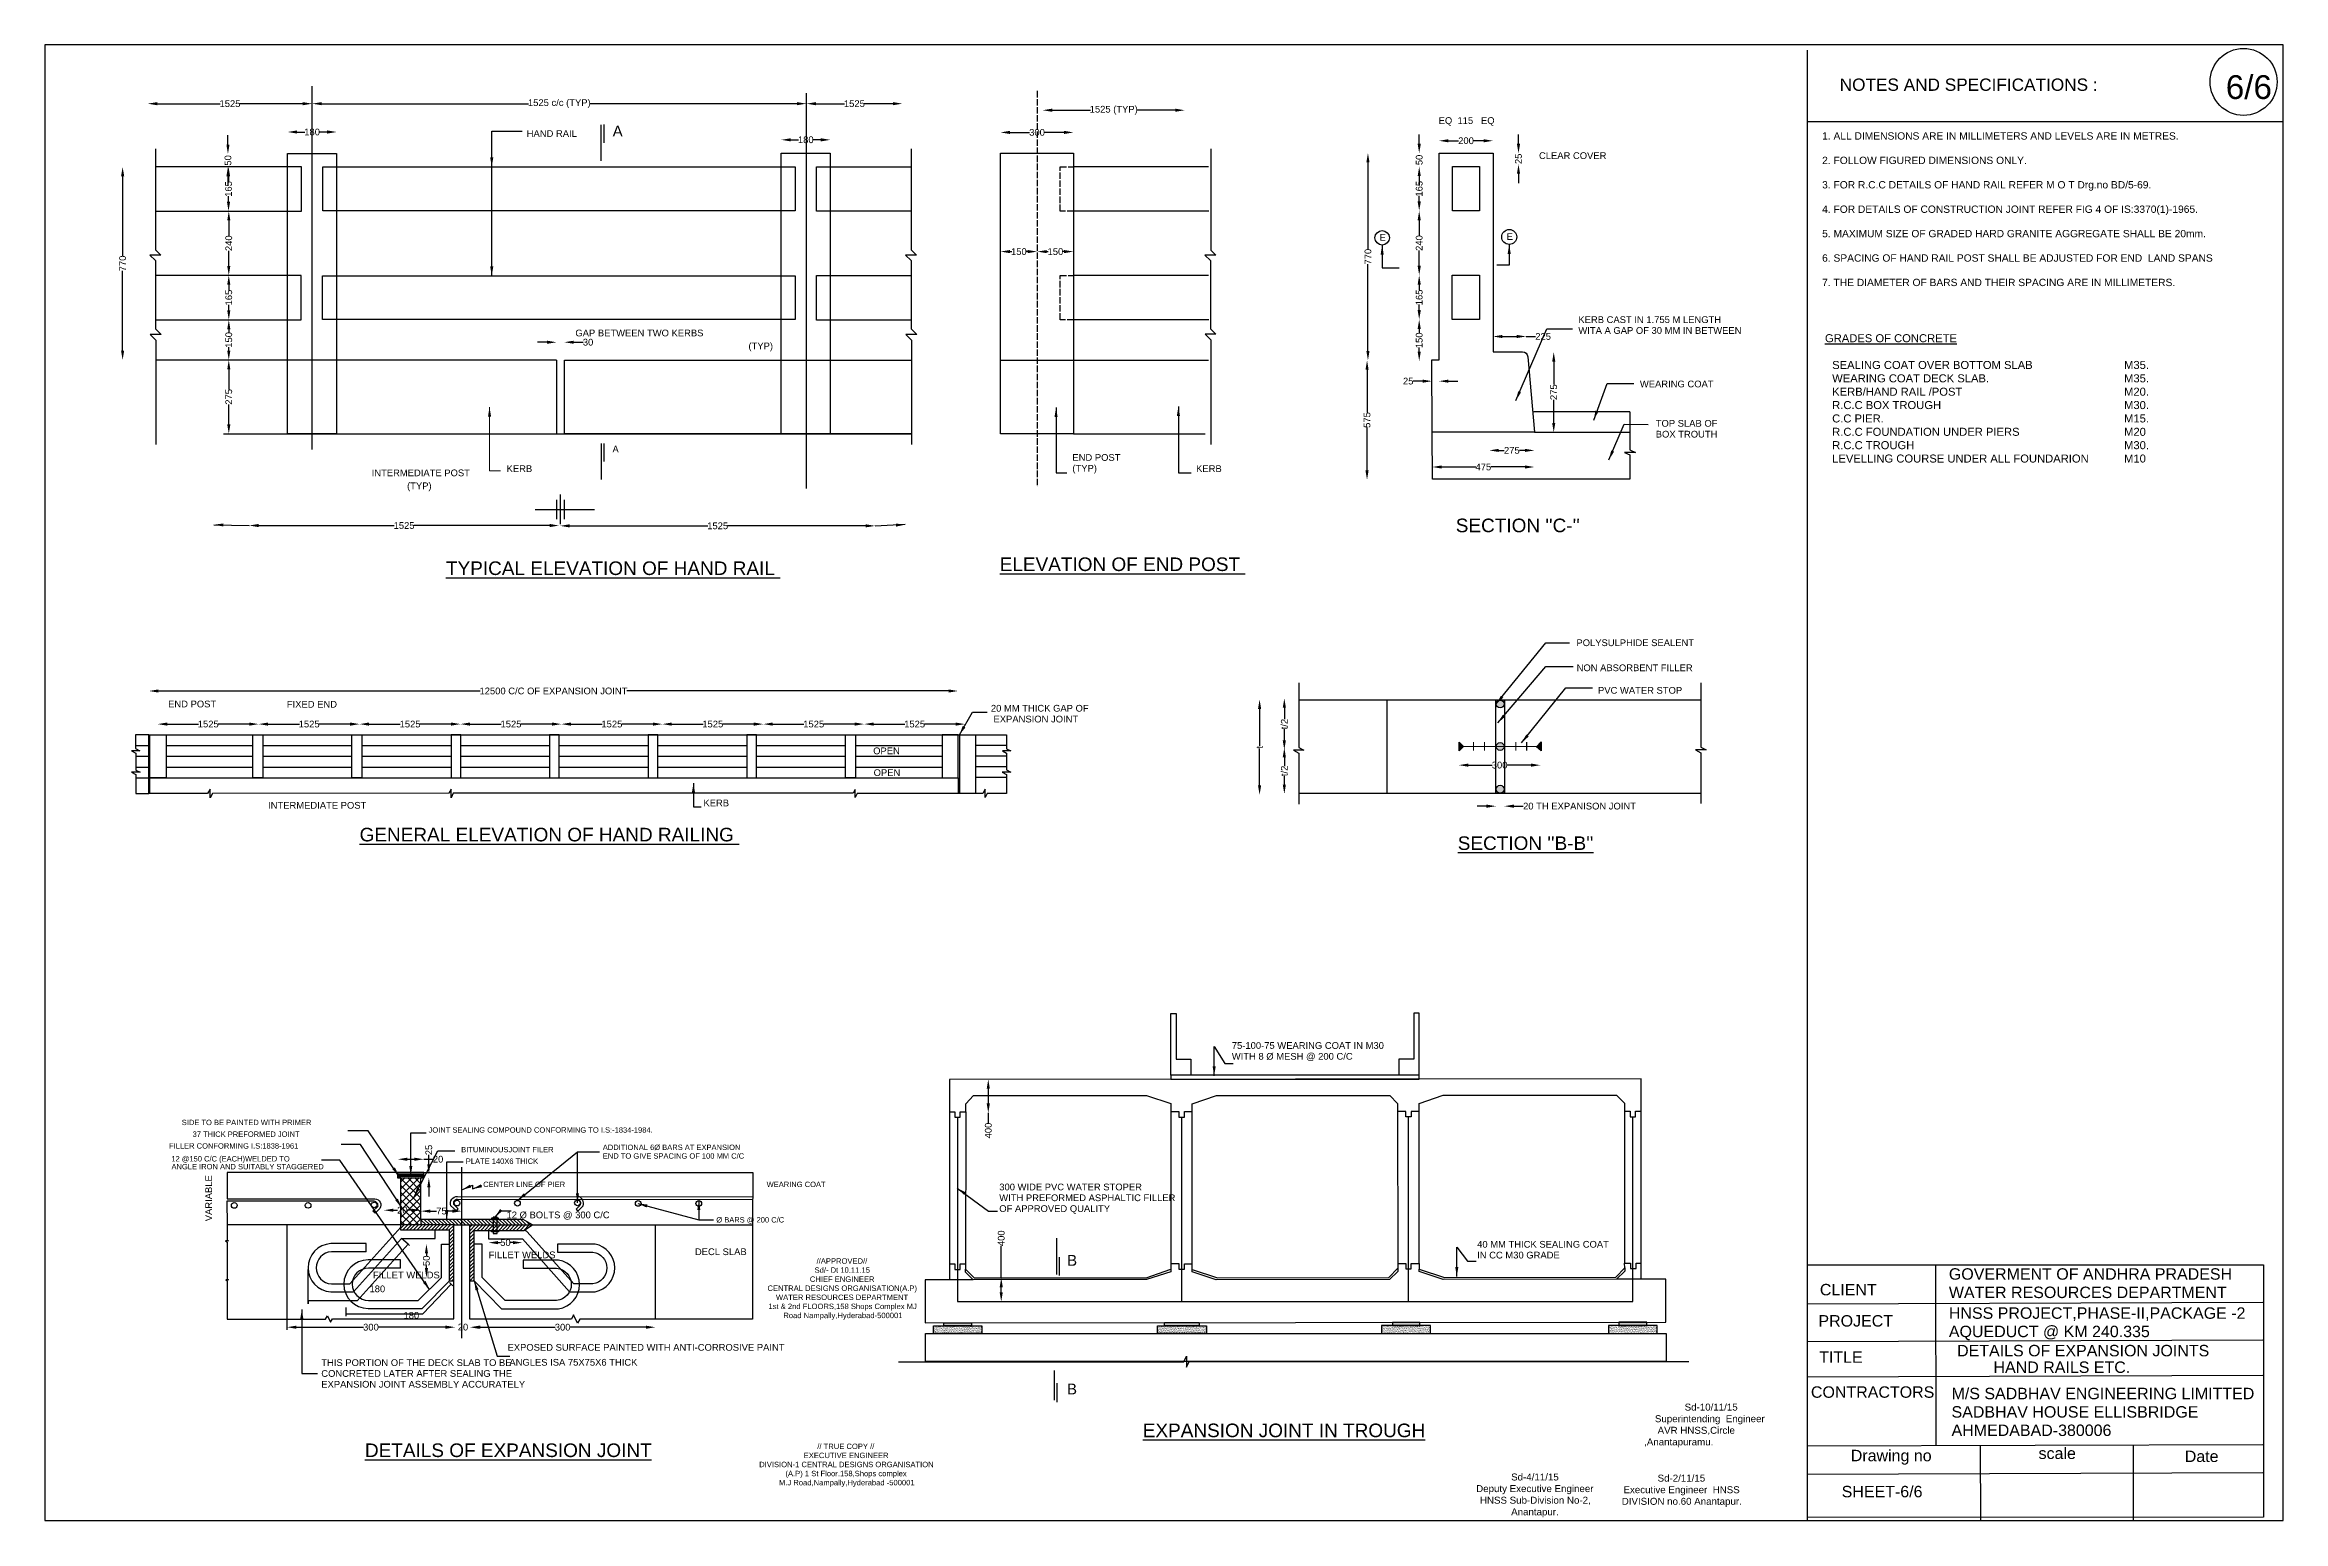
# Model space of a CAD drawing. Header units: millimetres. Extents: x 5124 to 3901474, y 2311 to 11989026.
# Drawn here: x 3893164 to 3901474, y 11983543 to 11989026 of the extents above.
import ezdxf

# ---------------------------------------------------------------- set-up
doc = ezdxf.new("R2010")
doc.units = ezdxf.units.MM
doc.header["$MEASUREMENT"] = 0
doc.linetypes.add('ACAD_ISO02W100', pattern=[15, 12, -3])
for name, color, linetype in [('DIMENSION', 7, 'Continuous'), ('DRAWING', 7, 'Continuous'), ('TEXT', 7, 'Continuous')]:
    doc.layers.add(name, color=color, linetype=linetype)
doc.styles.get("Standard").update_dxf_attribs({"font": 'arial.ttf', "height": 25})
doc.dimstyles.get("Standard").update_dxf_attribs({"dimtxt": 25, "dimasz": 35, "dimexe": 0.18, "dimexo": 0.0625, "dimgap": 0.09, "dimtad": 0, "dimdec": 0, "dimzin": 0, "dimdsep": 46, "dimtxsty": 'Standard', "dimcen": 0.09, "dimse1": 1, "dimse2": 1, "dimadec": 0, "dimazin": 0, "dimtfac": 1, "dimtdec": 0, "dimtofl": 0, "dimtmove": 0, "dimatfit": 3, "dimfxl": 0, "dimtolj": 1, "dimtzin": 0, "dimarcsym": 0})
pattern_1 = [(37.5, (0, 0), (-0.1889800743, 5.780471307), [0, -4.56, 0, -5.1, 0, -4.875]), (7.5, (0, 0), (5.309330116, 8.4664381957), [0, -2.46, 0, -4.11, 0, -1.575]), (327.5, (-3.69, 0), (9.3424255853, 0.0169771606), [0, -1.5, 0, -5.4, 0, -7.05]), (317.5, (-3.69, 0), (9.0183798137, 2.633026695), [0, -0.75, 0, -3.54, 0, -4.05])]

msp = doc.modelspace()

# ---------------------------------------------------------------- texts
at = {"layer": 'TEXT'}
for s, height, p in [('NOTES AND SPECIFICATIONS :', 45.702, (3899827.1, 11988855.2)), ('6/6', 88.27, (3901260.5, 11988824.9)), ('EQ  115   EQ', 25, (3898338.3, 11988732.3)), ('HAND RAIL', 25, (3894952.7, 11988684.1)), ('A', 40, (3895271.8, 11988685.7)), ('CLEAR COVER', 25, (3898710.8, 11988602.1)), ('E', 25, (3898119, 11988298.7)), ('E', 25, (3898591, 11988301.6)), ('KERB CAST IN 1.755 M LENGTH', 25, (3898857.1, 11987993)), ('GAP BETWEEN TWO KERBS', 25, (3895133.4, 11987943.5)), ('WITA A GAP OF 30 MM IN BETWEEN ', 25, (3898857.1, 11987952.8)), ('(TYP)', 25, (3895775.9, 11987895.2)), ('WEARING COAT ', 25, (3899085.4, 11987754.1)), ('TOP SLAB OF ', 25, (3899144.3, 11987607.9)), ('BOX TROUTH', 25, (3899144.3, 11987567.7)), ('A', 25, (3895271.1, 11987512.4)), ('INTERMEDIATE POST ', 25, (3894377.1, 11987424)), ('KERB', 25, (3894878, 11987439.8)), ('(TYP)', 25, (3896978.5, 11987441)), ('END POST ', 25, (3896978.5, 11987481.2)), ('KERB ', 25, (3897437.9, 11987439.7)), ('(TYP)', 25, (3894508.5, 11987375.9)), ("SECTION ''C-''", 50.424, (3898401.8, 11987216.2)), ('%%UTYPICAL ELEVATION OF HAND RAIL ', 50.424, (3894652.9, 11987057.2)), ('%%UELEVATION OF END POST ', 50.424, (3896708.7, 11987072)), ('POLYSULPHIDE SEALENT', 25, (3898849.8, 11986793.1)), ('NON ABSORBENT FILLER ', 25, (3898850.5, 11986700.1)), ('PVC WATER STOP', 25, (3898930, 11986616.3)), ('END POST', 25, (3893621.4, 11986565.7)), ('FIXED END ', 25, (3894062.2, 11986564.6)), ('20 MM THICK GAP OF', 25, (3896676, 11986549.9)), (' EXPANSION JOINT ', 25, (3896676, 11986509.7)), ('OPEN', 25, (3896239, 11986391.7)), ('OPEN', 25, (3896240.7, 11986310.8)), ('INTERMEDIATE POST ', 25, (3893992.5, 11986189.5)), ('KERB ', 25, (3895608.9, 11986198.3)), ('%%UGENERAL ELEVATION OF HAND RAILING ', 50.424, (3894332.3, 11986068)), ("%%USECTION ''B-B''", 50.424, (3898409.1, 11986036.2)), ('WITH 8 Ø MESH @ 200 C/C', 25, (3897570.4, 11985257.3)), ('75-100-75 WEARING COAT IN M30 ', 25, (3897570.4, 11985297.5)), ('SIDE TO BE PAINTED WITH PRIMER', 20, (3893672.2, 11985014.3)), ('FILLER CONFORMING I.S:1838-1961 ', 20, (3893625, 11984927.1)), ('37 THICK PREFORMED JOINT', 20, (3893712.4, 11984970.7)), ('JOINT SEALING COMPOUND CONFORMING TO I.S:-1834-1984.', 20, (3894588.5, 11984986.3)), ('BITUMINOUSJOINT FILER', 20, (3894709.5, 11984913.3)), ('ADDITIONAL 6Ø BARS AT EXPANSION', 20, (3895235.3, 11984921.9)), ('ANGLE IRON AND SUITABLY STAGGERED', 20, (3893634, 11984850.1)), ('12 @150 C/C (EACH)WELDED TO', 20, (3893633.3, 11984879.3)), ('PLATE 140X6 THICK ', 20, (3894726.7, 11984870.4)), ('END TO GIVE SPACING OF 100 MM C/C', 20, (3895235.3, 11984889.8)), ('CENTER LINE OF PIER', 20, (3894791.1, 11984784.5)), ('WEARING COAT ', 20, (3895843.4, 11984784.3)), ('300 WIDE PVC WATER STOPER', 25, (3896707.1, 11984772.2)), ('12 Ø BOLTS @ 300 C/C ', 25, (3894877.8, 11984668.4)), ('WITH PREFORMED ASPHALTIC FILLER ', 25, (3896707.1, 11984732)), ('OF APPROVED QUALITY', 25, (3896707.1, 11984691.8)), ('FILLET WELDS ', 25, (3894811.3, 11984520)), ('DECL SLAB ', 25, (3895577.2, 11984531.6)), ('B', 40, (3896958.8, 11984492.1)), ('40 MM THICK SEALING COAT ', 25, (3898481.3, 11984559.3)), ('IN CC M30 GRADE ', 25, (3898481.3, 11984519.1)), ('FILLET WELDS ', 25, (3894381.7, 11984445.2)), ('GOVERMENT OF ANDHRA PRADESH', 42.472, (3900232.5, 11984440.3)), ('180', 25, (3894369, 11984393.8)), ('CLIENT ', 42.47, (3899753.6, 11984382.2)), ('WATER RESOURCES DEPARTMENT ', 42.472, (3900232.5, 11984372.1)), ('180', 25, (3894495.2, 11984295.3)), ('PROJECT', 42.47, (3899748.3, 11984266.2)), ('AQUEDUCT @ KM 240.335', 42.472, (3900232.5, 11984226.9)), ('HNSS PROJECT,PHASE-II,PACKAGE -2', 42.472, (3900232.5, 11984295.1)), ('EXPOSED SURFACE PAINTED WITH ANTI-CORROSIVE PAINT ', 25, (3894881.5, 11984176.5)), ('DETAILS OF EXPANSION JOINTS', 42.472, (3900263, 11984155.7)), ('THIS PORTION OF THE DECK SLAB TO BE', 25, (3894190.1, 11984119.8)), ('CONCRETED LATER AFTER SEALING THE ', 25, (3894190.1, 11984079.6)), ('ANGLES ISA 75X75X6 THICK', 25, (3894888.3, 11984121.1)), ('TITLE  ', 42.47, (3899751, 11984131.8)), ('HAND RAILS ETC.', 42.472, (3900398.2, 11984094.1)), ('EXPANSION JOINT ASSEMBLY ACCURATELY ', 25, (3894190.1, 11984039.5)), ('B', 40, (3896958.4, 11984014.3)), ('CONTRACTORS', 42.472, (3899720.4, 11984001.8)), ('M/S SADBHAV ENGINEERING LIMITTED', 42.472, (3900242.4, 11983996.4)), ('SADBHAV HOUSE ELLISBRIDGE ', 42.472, (3900242.4, 11983928.1)), ('%%UEXPANSION JOINT IN TROUGH', 50.424, (3897239.8, 11983855.5)), ('AHMEDABAD-380006', 42.472, (3900242.4, 11983859.9)), ('%%UDETAILS OF EXPANSION JOINT', 50.424, (3894352.1, 11983781.7)), ('Drawing no', 42.47, (3899868.4, 11983766.1)), ('scale ', 42.47, (3900565.5, 11983774.5)), ('Date ', 42.47, (3901108.3, 11983763.3)), ('SHEET-6/6', 42.47, (3899834.6, 11983632.2))]:
    msp.add_text(s, height=height, dxfattribs=at).set_placement(p)
msp.add_text('VARIABLE ', height=25, rotation=90, dxfattribs=at).set_placement((3893784.4, 11984657.4))
at = {"layer": 'TEXT', "attachment_point": 1}
for s, insert, char_height, width in [('\\pi-81.585,l108.78,t108.78;1. ALL DIMENSIONS ARE IN MILLIMETERS AND LEVELS ARE IN METRES.\\P\\P2. FOLLOW FIGURED DIMENSIONS ONLY.\\P\\P3. FOR R.C.C DETAILS OF HAND RAIL REFER M O T Drg.no BD/5-69.\\P\\P4. FOR DETAILS OF CONSTRUCTION JOINT REFER FIG 4 OF IS:3370(1)-1965.\\P\\P5. MAXIMUM SIZE OF GRADED HARD GRANITE AGGREGATE SHALL BE 20mm.\\P\\P6. SPACING OF HAND RAIL POST SHALL BE ADJUSTED FOR END  LAND SPANS\\P\\P7. THE DIAMETER OF BARS AND THEIR SPACING ARE IN MILLIMETERS.', (3899734.8, 11988701.3), 27.195, 1602.311), ('        {\\LGRADES OF CONCRETE \\P}\\P^ISEALING COAT OVER BOTTOM SLAB ^I^I^I M35.\\P^IWEARING COAT DECK SLAB.^I^I^I^I^I M35.\\P^IKERB/HAND RAIL /POST^I^I^I^I^I M20.\\P^IR.C.C BOX TROUGH^I^I^I^I^I^I M30.\\P^IC.C PIER.^I^I^I^I^I^I^I^I M15.\\P^IR.C.C FOUNDATION UNDER PIERS ^I^I^I^I M20\\P^IR.C.C TROUGH^I^I^I^I^I^I^I M30.\\P^ILEVELLING COURSE UNDER ALL FOUNDARION^I^I M10 ', (3899680.1, 11987951.4), 29.782, 1754.739), ('Ø BARS @ 200 C/C', (3895656.6, 11984672.7), 20, 355.481), ('\\pi189.05;//APPROVED// \\P\\pi181.58;Sd/- Dt 10.11.15 \\P\\pi164.07;CHIEF ENGINEER \\P\\pi6.7758;CENTRAL DESIGNS ORGANISATION(A.P)    \\P\\pi38.186;WATER RESOURCES DEPARTMENT       \\P\\pi10.463;1st & 2nd FLOORS,158 Shops Complex MJ \\P\\pi65.619;Road Nampally,Hyderabad-500001', (3895839.8, 11984519.8), 20.205, 566.318), ('               Sd-10/11/15 \\P    Superintending  Engineer                   AVR HNSS,Circle ,Anantapuramu.', (3899101.1, 11983980.1), 25.854, 585.356), ('\\pi232.45;// TRUE COPY // \\P\\pi181.98;EXECUTIVE ENGINEER\\P\\pi16.693;DIVISION-1 CENTRAL DESIGNS ORGANISATION \\P\\pi114.15;(A.P) 1 St Floor.158,Shops complex                                      \\P\\pi90.138;M.J Road,Nampally,Hyderabad -500001', (3895799.1, 11983831.6), 20.205, 676.632), ('\\pi136.04;Sd-4/11/15\\P\\pi6.1638;Deputy Executive Engineer  \\P\\pi20.167;HNSS Sub-Division No-2, \\P\\pi136.07;Anantapur.', (3898471.4, 11983720.5), 25.854, 445.716), ('\\pi191.23;Sd-2/11/15  \\P\\pi64.61;Executive Engineer  HNSS \\P\\pi58.155;DIVISION no.60 Anantapur.', (3898959.9, 11983716.4), 25.854, 556.1)]:
    msp.add_mtext(s, dxfattribs=dict(at, insert=insert, char_height=char_height, width=width))

# ---------------------------------------------------------------- blocks, each defined once
blk = doc.blocks.new('*D4')
at = {"layer": 'Defpoints', "color": 0, "transparency": 16777216}
for p in [(3893545.8, 11988783.2), (3894156.4, 11988807.5), (3894156.4, 11988783.2)]:
    blk.add_point(p, dxfattribs=at)
at = {"layer": 'DIMENSION', "color": 0, "lineweight": -2, "transparency": 16777216}
for p, q in [((3893580.8, 11988807.5), (3893814.8, 11988807.5)), ((3894121.4, 11988807.5), (3893887.4, 11988807.5))]:
    blk.add_line(p, q, dxfattribs=at)
at = {"layer": 'DIMENSION', "color": 0, "transparency": 16777216}
for points in [[(3893580.8, 11988813.3), (3893580.8, 11988801.7), (3893545.8, 11988807.5)], [(3894121.4, 11988813.3), (3894121.4, 11988801.7), (3894156.4, 11988807.5)]]:
    blk.add_solid(points, dxfattribs=at)
at = {"layer": 'DIMENSION', "color": 0, "transparency": 16777216, "insert": (3893851.1, 11988807.5), "char_height": 25, "attachment_point": 5}
blk.add_mtext('\\A1;1525', dxfattribs=at)
blk = doc.blocks.new('*D5')
at = {"layer": 'Defpoints', "color": 0, "transparency": 16777216}
for p in [(3894156.4, 11988807.5), (3895991.2, 11988807.5), (3895991.2, 11988807.5)]:
    blk.add_point(p, dxfattribs=at)
at = {"layer": 'DIMENSION', "color": 0, "lineweight": -2, "transparency": 16777216}
for p, q in [((3894191.4, 11988807.5), (3894959.8, 11988807.5)), ((3895956.2, 11988807.5), (3895187.8, 11988807.5))]:
    blk.add_line(p, q, dxfattribs=at)
at = {"layer": 'DIMENSION', "color": 0, "transparency": 16777216}
for points in [[(3894191.4, 11988813.3), (3894191.4, 11988801.7), (3894156.4, 11988807.5)], [(3895956.2, 11988813.3), (3895956.2, 11988801.7), (3895991.2, 11988807.5)]]:
    blk.add_solid(points, dxfattribs=at)
at = {"layer": 'DIMENSION', "color": 0, "transparency": 16777216, "insert": (3895073.8, 11988807.5), "char_height": 25, "attachment_point": 5}
blk.add_mtext('\\A1;1525 c/c (TYP)', dxfattribs=at)
blk = doc.blocks.new('*D6')
at = {"layer": 'Defpoints', "color": 0, "transparency": 16777216}
for p in [(3895991.2, 11988807.5), (3896347.1, 11988807.5), (3896347.1, 11988807.5)]:
    blk.add_point(p, dxfattribs=at)
at = {"layer": 'DIMENSION', "color": 0, "lineweight": -2, "transparency": 16777216}
for p, q in [((3896026.2, 11988807.5), (3896132.8, 11988807.5)), ((3896312.1, 11988807.5), (3896205.5, 11988807.5))]:
    blk.add_line(p, q, dxfattribs=at)
at = {"layer": 'DIMENSION', "color": 0, "transparency": 16777216}
for points in [[(3896026.2, 11988813.3), (3896026.2, 11988801.7), (3895991.2, 11988807.5)], [(3896312.1, 11988813.3), (3896312.1, 11988801.7), (3896347.1, 11988807.5)]]:
    blk.add_solid(points, dxfattribs=at)
at = {"layer": 'DIMENSION', "color": 0, "transparency": 16777216, "insert": (3896169.2, 11988807.5), "char_height": 25, "attachment_point": 5}
blk.add_mtext('\\A1;1525', dxfattribs=at)
blk = doc.blocks.new('*D7')
at = {"layer": 'Defpoints', "color": 0, "transparency": 16777216}
for p in [(3896079.6, 11988673.3), (3895897.9, 11988623.8), (3896079.6, 11988623.8)]:
    blk.add_point(p, dxfattribs=at)
at = {"layer": 'DIMENSION', "color": 0, "lineweight": -2, "transparency": 16777216}
for p, q in [((3895932.9, 11988673.3), (3895962.3, 11988673.3)), ((3896044.6, 11988673.3), (3896015.3, 11988673.3))]:
    blk.add_line(p, q, dxfattribs=at)
at = {"layer": 'DIMENSION', "color": 0, "transparency": 16777216}
for points in [[(3895932.9, 11988679.1), (3895932.9, 11988667.4), (3895897.9, 11988673.3)], [(3896044.6, 11988679.1), (3896044.6, 11988667.4), (3896079.6, 11988673.3)]]:
    blk.add_solid(points, dxfattribs=at)
at = {"layer": 'DIMENSION', "color": 0, "transparency": 16777216, "insert": (3895988.8, 11988673.3), "char_height": 25, "attachment_point": 5}
blk.add_mtext('\\A1;180', dxfattribs=at)
blk = doc.blocks.new('*D8')
at = {"layer": 'Defpoints', "color": 0, "transparency": 16777216}
for p in [(3894246.7, 11988702.3), (3894065.2, 11988622.6), (3894246.7, 11988622.6)]:
    blk.add_point(p, dxfattribs=at)
at = {"layer": 'DIMENSION', "color": 0, "lineweight": -2, "transparency": 16777216}
for p, q in [((3894100.2, 11988702.3), (3894129.5, 11988702.3)), ((3894211.7, 11988702.3), (3894182.4, 11988702.3))]:
    blk.add_line(p, q, dxfattribs=at)
at = {"layer": 'DIMENSION', "color": 0, "transparency": 16777216}
for points in [[(3894100.2, 11988708.2), (3894100.2, 11988696.5), (3894065.2, 11988702.3)], [(3894211.7, 11988708.2), (3894211.7, 11988696.5), (3894246.7, 11988702.3)]]:
    blk.add_solid(points, dxfattribs=at)
at = {"layer": 'DIMENSION', "color": 0, "transparency": 16777216, "insert": (3894156, 11988702.3), "char_height": 25, "attachment_point": 5}
blk.add_mtext('\\A1;180', dxfattribs=at)
blk = doc.blocks.new('*D9')
at = {"layer": 'Defpoints', "color": 0, "transparency": 16777216}
for p in [(3893575.2, 11988572.8), (3893452.5, 11987855.5), (3893575.6, 11987855.5)]:
    blk.add_point(p, dxfattribs=at)
at = {"layer": 'DIMENSION', "color": 0, "lineweight": -2, "transparency": 16777216}
for p, q in [((3893452.5, 11988537.8), (3893452.5, 11988241.7)), ((3893452.5, 11987890.5), (3893452.5, 11988186.6))]:
    blk.add_line(p, q, dxfattribs=at)
at = {"layer": 'DIMENSION', "color": 0, "transparency": 16777216}
for points in [[(3893446.7, 11988537.8), (3893458.4, 11988537.8), (3893452.5, 11988572.8)], [(3893446.7, 11987890.5), (3893458.4, 11987890.5), (3893452.5, 11987855.5)]]:
    blk.add_solid(points, dxfattribs=at)
at = {"layer": 'DIMENSION', "color": 0, "transparency": 16777216, "insert": (3893452.5, 11988214.2), "char_height": 25, "attachment_point": 5, "rotation": 90}
blk.add_mtext('\\A1;770', dxfattribs=at)
blk = doc.blocks.new('*D10')
at = {"layer": 'Defpoints', "color": 0, "transparency": 16777216}
for p in [(3893846.7, 11987855.5), (3893846.7, 11987855.5), (3893846.7, 11987581.6)]:
    blk.add_point(p, dxfattribs=at)
at = {"layer": 'DIMENSION', "color": 0, "lineweight": -2, "transparency": 16777216}
for p, q in [((3893846.7, 11987820.5), (3893846.7, 11987746.6)), ((3893846.7, 11987616.6), (3893846.7, 11987690.5))]:
    blk.add_line(p, q, dxfattribs=at)
at = {"layer": 'DIMENSION', "color": 0, "transparency": 16777216}
for points in [[(3893840.9, 11987820.5), (3893852.5, 11987820.5), (3893846.7, 11987855.5)], [(3893840.9, 11987616.6), (3893852.5, 11987616.6), (3893846.7, 11987581.6)]]:
    blk.add_solid(points, dxfattribs=at)
at = {"layer": 'DIMENSION', "color": 0, "transparency": 16777216, "insert": (3893846.7, 11987718.6), "char_height": 25, "attachment_point": 5, "rotation": 90}
blk.add_mtext('\\A1;275', dxfattribs=at)
blk = doc.blocks.new('*D11')
at = {"layer": 'Defpoints', "color": 0, "transparency": 16777216}
for p in [(3893846.7, 11988005), (3893846.7, 11988005), (3893846.7, 11987855.5)]:
    blk.add_point(p, dxfattribs=at)
at = {"layer": 'DIMENSION', "color": 0, "lineweight": -2, "transparency": 16777216}
for p, q in [((3893846.7, 11987970), (3893846.7, 11987956.7)), ((3893846.7, 11987890.5), (3893846.7, 11987903.8))]:
    blk.add_line(p, q, dxfattribs=at)
at = {"layer": 'DIMENSION', "color": 0, "transparency": 16777216}
for points in [[(3893840.9, 11987970), (3893852.5, 11987970), (3893846.7, 11988005)], [(3893840.9, 11987890.5), (3893852.5, 11987890.5), (3893846.7, 11987855.5)]]:
    blk.add_solid(points, dxfattribs=at)
at = {"layer": 'DIMENSION', "color": 0, "transparency": 16777216, "insert": (3893846.7, 11987930.3), "char_height": 25, "attachment_point": 5, "rotation": 90}
blk.add_mtext('\\A1;150', dxfattribs=at)
blk = doc.blocks.new('*D12')
at = {"layer": 'Defpoints', "color": 0, "transparency": 16777216}
for p in [(3893846.7, 11988170), (3893846.7, 11988170), (3893846.7, 11988005)]:
    blk.add_point(p, dxfattribs=at)
at = {"layer": 'DIMENSION', "color": 0, "lineweight": -2, "transparency": 16777216}
for p, q in [((3893846.7, 11988135), (3893846.7, 11988114.1)), ((3893846.7, 11988040), (3893846.7, 11988060.8))]:
    blk.add_line(p, q, dxfattribs=at)
at = {"layer": 'DIMENSION', "color": 0, "transparency": 16777216}
for points in [[(3893840.9, 11988135), (3893852.5, 11988135), (3893846.7, 11988170)], [(3893840.9, 11988040), (3893852.5, 11988040), (3893846.7, 11988005)]]:
    blk.add_solid(points, dxfattribs=at)
at = {"layer": 'DIMENSION', "color": 0, "transparency": 16777216, "insert": (3893846.7, 11988087.5), "char_height": 25, "attachment_point": 5, "rotation": 90}
blk.add_mtext('\\A1;165', dxfattribs=at)
blk = doc.blocks.new('*D13')
at = {"layer": 'Defpoints', "color": 0, "transparency": 16777216}
for p in [(3893845.7, 11988408.7), (3893846.7, 11988408.7), (3893846.7, 11988170)]:
    blk.add_point(p, dxfattribs=at)
at = {"layer": 'DIMENSION', "color": 0, "lineweight": -2, "transparency": 16777216}
for p, q in [((3893846.7, 11988373.7), (3893846.7, 11988317.2)), ((3893846.7, 11988205), (3893846.7, 11988261.4))]:
    blk.add_line(p, q, dxfattribs=at)
at = {"layer": 'DIMENSION', "color": 0, "transparency": 16777216}
for points in [[(3893840.9, 11988373.7), (3893852.5, 11988373.7), (3893846.7, 11988408.7)], [(3893840.9, 11988205), (3893852.5, 11988205), (3893846.7, 11988170)]]:
    blk.add_solid(points, dxfattribs=at)
at = {"layer": 'DIMENSION', "color": 0, "transparency": 16777216, "insert": (3893846.7, 11988289.3), "char_height": 25, "attachment_point": 5, "rotation": 90}
blk.add_mtext('\\A1;240', dxfattribs=at)
blk = doc.blocks.new('*D14')
at = {"layer": 'Defpoints', "color": 0, "transparency": 16777216}
for p in [(3893845.7, 11988572.8), (3893845.7, 11988572.8), (3893845.7, 11988408.7)]:
    blk.add_point(p, dxfattribs=at)
at = {"layer": 'DIMENSION', "color": 0, "lineweight": -2, "transparency": 16777216}
for p, q in [((3893845.7, 11988537.8), (3893845.7, 11988517.3)), ((3893845.7, 11988443.7), (3893845.7, 11988464.1))]:
    blk.add_line(p, q, dxfattribs=at)
at = {"layer": 'DIMENSION', "color": 0, "transparency": 16777216}
for points in [[(3893839.9, 11988537.8), (3893851.6, 11988537.8), (3893845.7, 11988572.8)], [(3893839.9, 11988443.7), (3893851.6, 11988443.7), (3893845.7, 11988408.7)]]:
    blk.add_solid(points, dxfattribs=at)
at = {"layer": 'DIMENSION', "color": 0, "transparency": 16777216, "insert": (3893845.7, 11988490.7), "char_height": 25, "attachment_point": 5, "rotation": 90}
blk.add_mtext('\\A1;165', dxfattribs=at)
blk = doc.blocks.new('*D15')
at = {"layer": 'Defpoints', "color": 0, "transparency": 16777216}
for p in [(3893843.6, 11988620.8), (3893845.7, 11988620.8), (3893845.7, 11988572.8)]:
    blk.add_point(p, dxfattribs=at)
at = {"layer": 'DIMENSION', "color": 0, "lineweight": -2, "transparency": 16777216}
for p, q in [((3893843.6, 11988655.8), (3893843.6, 11988690.8)), ((3893843.6, 11988537.8), (3893843.6, 11988502.8))]:
    blk.add_line(p, q, dxfattribs=at)
at = {"layer": 'DIMENSION', "color": 0, "transparency": 16777216}
for points in [[(3893837.8, 11988655.8), (3893849.5, 11988655.8), (3893843.6, 11988620.8)], [(3893837.8, 11988537.8), (3893849.5, 11988537.8), (3893843.6, 11988572.8)]]:
    blk.add_solid(points, dxfattribs=at)
at = {"layer": 'DIMENSION', "color": 0, "transparency": 16777216, "insert": (3893843.6, 11988596.8), "char_height": 25, "attachment_point": 5, "rotation": 90}
blk.add_mtext('\\A1;50', dxfattribs=at)
blk = doc.blocks.new('*D16')
at = {"layer": 'Defpoints', "color": 0, "transparency": 16777216}
for p in [(3896982.9, 11988700.8), (3896711.6, 11988623.3), (3896982.9, 11988623.3)]:
    blk.add_point(p, dxfattribs=at)
at = {"layer": 'DIMENSION', "color": 0, "lineweight": -2, "transparency": 16777216}
for p, q in [((3896746.6, 11988700.8), (3896819.6, 11988700.8)), ((3896947.9, 11988700.8), (3896874.9, 11988700.8))]:
    blk.add_line(p, q, dxfattribs=at)
at = {"layer": 'DIMENSION', "color": 0, "transparency": 16777216}
for points in [[(3896746.6, 11988706.6), (3896746.6, 11988694.9), (3896711.6, 11988700.8)], [(3896947.9, 11988706.6), (3896947.9, 11988694.9), (3896982.9, 11988700.8)]]:
    blk.add_solid(points, dxfattribs=at)
at = {"layer": 'DIMENSION', "color": 0, "transparency": 16777216, "insert": (3896847.3, 11988700.8), "char_height": 25, "attachment_point": 5}
blk.add_mtext('\\A1;300', dxfattribs=at)
blk = doc.blocks.new('*D17')
at = {"layer": 'Defpoints', "color": 0, "transparency": 16777216}
for p in [(3896868.6, 11988788), (3897395.6, 11988788), (3897395.6, 11988783.2)]:
    blk.add_point(p, dxfattribs=at)
at = {"layer": 'DIMENSION', "color": 0, "lineweight": -2, "transparency": 16777216}
for p, q in [((3896903.6, 11988783.2), (3897045.2, 11988783.2)), ((3897360.6, 11988783.2), (3897218.9, 11988783.2))]:
    blk.add_line(p, q, dxfattribs=at)
at = {"layer": 'DIMENSION', "color": 0, "transparency": 16777216}
for points in [[(3896903.6, 11988789.1), (3896903.6, 11988777.4), (3896868.6, 11988783.2)], [(3897360.6, 11988789.1), (3897360.6, 11988777.4), (3897395.6, 11988783.2)]]:
    blk.add_solid(points, dxfattribs=at)
at = {"layer": 'DIMENSION', "color": 0, "transparency": 16777216, "insert": (3897132.1, 11988783.2), "char_height": 25, "attachment_point": 5}
blk.add_mtext('\\A1;1525 (TYP)', dxfattribs=at)
blk = doc.blocks.new('*D18')
at = {"layer": 'Defpoints', "color": 0, "transparency": 16777216}
for p in [(3896711.6, 11988258.2), (3896848.1, 11988258.2), (3896848.1, 11988258.2)]:
    blk.add_point(p, dxfattribs=at)
at = {"layer": 'DIMENSION', "color": 0, "lineweight": -2, "transparency": 16777216}
for p, q in [((3896746.6, 11988258.2), (3896753.4, 11988258.2)), ((3896813.1, 11988258.2), (3896806.4, 11988258.2))]:
    blk.add_line(p, q, dxfattribs=at)
at = {"layer": 'DIMENSION', "color": 0, "transparency": 16777216}
for points in [[(3896746.6, 11988264), (3896746.6, 11988252.4), (3896711.6, 11988258.2)], [(3896813.1, 11988264), (3896813.1, 11988252.4), (3896848.1, 11988258.2)]]:
    blk.add_solid(points, dxfattribs=at)
at = {"layer": 'DIMENSION', "color": 0, "transparency": 16777216, "insert": (3896779.9, 11988258.2), "char_height": 25, "attachment_point": 5}
blk.add_mtext('\\A1;150', dxfattribs=at)
blk = doc.blocks.new('*D19')
at = {"layer": 'Defpoints', "color": 0, "transparency": 16777216}
for p in [(3896848.1, 11988258.2), (3896982.9, 11988258.2), (3896982.9, 11988258.2)]:
    blk.add_point(p, dxfattribs=at)
at = {"layer": 'DIMENSION', "color": 0, "lineweight": -2, "transparency": 16777216}
for p, q in [((3896883.1, 11988258.2), (3896889, 11988258.2)), ((3896947.9, 11988258.2), (3896942, 11988258.2))]:
    blk.add_line(p, q, dxfattribs=at)
at = {"layer": 'DIMENSION', "color": 0, "transparency": 16777216}
for points in [[(3896883.1, 11988264), (3896883.1, 11988252.4), (3896848.1, 11988258.2)], [(3896947.9, 11988264), (3896947.9, 11988252.4), (3896982.9, 11988258.2)]]:
    blk.add_solid(points, dxfattribs=at)
at = {"layer": 'DIMENSION', "color": 0, "transparency": 16777216, "insert": (3896915.5, 11988258.2), "char_height": 25, "attachment_point": 5}
blk.add_mtext('\\A1;150', dxfattribs=at)
blk = doc.blocks.new('*D20')
at = {"layer": 'Defpoints', "color": 0, "transparency": 16777216}
for p in [(3898072.4, 11987854.4), (3898075.8, 11987854.4), (3898075.8, 11987410.9)]:
    blk.add_point(p, dxfattribs=at)
at = {"layer": 'DIMENSION', "color": 0, "lineweight": -2, "transparency": 16777216}
for p, q in [((3898072.4, 11987819.4), (3898072.4, 11987660.5)), ((3898072.4, 11987445.9), (3898072.4, 11987604.9))]:
    blk.add_line(p, q, dxfattribs=at)
at = {"layer": 'DIMENSION', "color": 0, "transparency": 16777216}
for points in [[(3898066.6, 11987819.4), (3898078.3, 11987819.4), (3898072.4, 11987854.4)], [(3898066.6, 11987445.9), (3898078.3, 11987445.9), (3898072.4, 11987410.9)]]:
    blk.add_solid(points, dxfattribs=at)
at = {"layer": 'DIMENSION', "color": 0, "transparency": 16777216, "insert": (3898072.4, 11987632.7), "char_height": 25, "attachment_point": 5, "rotation": 90}
blk.add_mtext('\\A1;575', dxfattribs=at)
blk = doc.blocks.new('*D21')
at = {"layer": 'Defpoints', "color": 0, "transparency": 16777216}
for p in [(3898072.4, 11988624.4), (3898075.8, 11988624.4), (3898072.4, 11987854.4)]:
    blk.add_point(p, dxfattribs=at)
at = {"layer": 'DIMENSION', "color": 0, "lineweight": -2, "transparency": 16777216}
for p, q in [((3898075.8, 11988589.4), (3898075.8, 11988267)), ((3898075.8, 11987889.4), (3898075.8, 11988211.8))]:
    blk.add_line(p, q, dxfattribs=at)
at = {"layer": 'DIMENSION', "color": 0, "transparency": 16777216}
for points in [[(3898069.9, 11988589.4), (3898081.6, 11988589.4), (3898075.8, 11988624.4)], [(3898069.9, 11987889.4), (3898081.6, 11987889.4), (3898075.8, 11987854.4)]]:
    blk.add_solid(points, dxfattribs=at)
at = {"layer": 'DIMENSION', "color": 0, "transparency": 16777216, "insert": (3898075.8, 11988239.4), "char_height": 25, "attachment_point": 5, "rotation": 90}
blk.add_mtext('\\A1;770', dxfattribs=at)
blk = doc.blocks.new('*D22')
at = {"layer": 'Defpoints', "color": 0, "transparency": 16777216}
for p in [(3898389.2, 11988623.5), (3898266.1, 11988573.8), (3898389.2, 11988573.8)]:
    blk.add_point(p, dxfattribs=at)
at = {"layer": 'DIMENSION', "color": 0, "lineweight": -2, "transparency": 16777216}
for p, q in [((3898266.1, 11988658.5), (3898266.1, 11988693.5)), ((3898266.1, 11988538.8), (3898266.1, 11988503.8))]:
    blk.add_line(p, q, dxfattribs=at)
at = {"layer": 'DIMENSION', "color": 0, "transparency": 16777216}
for points in [[(3898260.3, 11988658.5), (3898272, 11988658.5), (3898266.1, 11988623.5)], [(3898260.3, 11988538.8), (3898272, 11988538.8), (3898266.1, 11988573.8)]]:
    blk.add_solid(points, dxfattribs=at)
at = {"layer": 'DIMENSION', "color": 0, "transparency": 16777216, "insert": (3898266.1, 11988598.6), "char_height": 25, "attachment_point": 5, "rotation": 90}
blk.add_mtext('\\A1;50', dxfattribs=at)
blk = doc.blocks.new('*D23')
at = {"layer": 'Defpoints', "color": 0, "transparency": 16777216}
for p in [(3898389.2, 11988573.8), (3898266.1, 11988409.4), (3898389.2, 11988409.4)]:
    blk.add_point(p, dxfattribs=at)
at = {"layer": 'DIMENSION', "color": 0, "lineweight": -2, "transparency": 16777216}
for p, q in [((3898266.1, 11988538.8), (3898266.1, 11988518.2)), ((3898266.1, 11988444.4), (3898266.1, 11988465))]:
    blk.add_line(p, q, dxfattribs=at)
at = {"layer": 'DIMENSION', "color": 0, "transparency": 16777216}
for points in [[(3898260.3, 11988538.8), (3898272, 11988538.8), (3898266.1, 11988573.8)], [(3898260.3, 11988444.4), (3898272, 11988444.4), (3898266.1, 11988409.4)]]:
    blk.add_solid(points, dxfattribs=at)
at = {"layer": 'DIMENSION', "color": 0, "transparency": 16777216, "insert": (3898266.1, 11988491.6), "char_height": 25, "attachment_point": 5, "rotation": 90}
blk.add_mtext('\\A1;165', dxfattribs=at)
blk = doc.blocks.new('*D24')
at = {"layer": 'Defpoints', "color": 0, "transparency": 16777216}
for p in [(3898389.2, 11988409.4), (3898266.1, 11988170.4), (3898388.1, 11988170.4)]:
    blk.add_point(p, dxfattribs=at)
at = {"layer": 'DIMENSION', "color": 0, "lineweight": -2, "transparency": 16777216}
for p, q in [((3898266.1, 11988374.4), (3898266.1, 11988317.8)), ((3898266.1, 11988205.4), (3898266.1, 11988262))]:
    blk.add_line(p, q, dxfattribs=at)
at = {"layer": 'DIMENSION', "color": 0, "transparency": 16777216}
for points in [[(3898260.3, 11988374.4), (3898272, 11988374.4), (3898266.1, 11988409.4)], [(3898260.3, 11988205.4), (3898272, 11988205.4), (3898266.1, 11988170.4)]]:
    blk.add_solid(points, dxfattribs=at)
at = {"layer": 'DIMENSION', "color": 0, "transparency": 16777216, "insert": (3898266.1, 11988289.9), "char_height": 25, "attachment_point": 5, "rotation": 90}
blk.add_mtext('\\A1;240', dxfattribs=at)
blk = doc.blocks.new('*D25')
at = {"layer": 'Defpoints', "color": 0, "transparency": 16777216}
for p in [(3898388.1, 11988170.4), (3898266.1, 11988005.8), (3898388.1, 11988005.8)]:
    blk.add_point(p, dxfattribs=at)
at = {"layer": 'DIMENSION', "color": 0, "lineweight": -2, "transparency": 16777216}
for p, q in [((3898266.1, 11988135.4), (3898266.1, 11988114.7)), ((3898266.1, 11988040.8), (3898266.1, 11988061.4))]:
    blk.add_line(p, q, dxfattribs=at)
at = {"layer": 'DIMENSION', "color": 0, "transparency": 16777216}
for points in [[(3898260.3, 11988135.4), (3898272, 11988135.4), (3898266.1, 11988170.4)], [(3898260.3, 11988040.8), (3898272, 11988040.8), (3898266.1, 11988005.8)]]:
    blk.add_solid(points, dxfattribs=at)
at = {"layer": 'DIMENSION', "color": 0, "transparency": 16777216, "insert": (3898266.1, 11988088.1), "char_height": 25, "attachment_point": 5, "rotation": 90}
blk.add_mtext('\\A1;165', dxfattribs=at)
blk = doc.blocks.new('*D26')
at = {"layer": 'Defpoints', "color": 0, "transparency": 16777216}
for p in [(3898388.1, 11988005.8), (3898266.1, 11987851.7), (3898388.1, 11987851.7)]:
    blk.add_point(p, dxfattribs=at)
at = {"layer": 'DIMENSION', "color": 0, "lineweight": -2, "transparency": 16777216}
for p, q in [((3898266.1, 11987970.8), (3898266.1, 11987955.2)), ((3898266.1, 11987886.7), (3898266.1, 11987902.3))]:
    blk.add_line(p, q, dxfattribs=at)
at = {"layer": 'DIMENSION', "color": 0, "transparency": 16777216}
for points in [[(3898260.3, 11987970.8), (3898272, 11987970.8), (3898266.1, 11988005.8)], [(3898260.3, 11987886.7), (3898272, 11987886.7), (3898266.1, 11987851.7)]]:
    blk.add_solid(points, dxfattribs=at)
at = {"layer": 'DIMENSION', "color": 0, "transparency": 16777216, "insert": (3898266.1, 11987928.7), "char_height": 25, "attachment_point": 5, "rotation": 90}
blk.add_mtext('\\A1;150', dxfattribs=at)
blk = doc.blocks.new('*D27')
at = {"layer": 'Defpoints', "color": 0, "transparency": 16777216}
for p in [(3898313.6, 11987856.4), (3898339.6, 11987856.5), (3898313.6, 11987777.1)]:
    blk.add_point(p, dxfattribs=at)
at = {"layer": 'DIMENSION', "color": 0, "lineweight": -2, "transparency": 16777216}
for p, q in [((3898278.6, 11987777.1), (3898243.6, 11987777.1)), ((3898374.6, 11987777.1), (3898409.6, 11987777.1))]:
    blk.add_line(p, q, dxfattribs=at)
at = {"layer": 'DIMENSION', "color": 0, "transparency": 16777216}
for points in [[(3898278.6, 11987782.9), (3898278.6, 11987771.2), (3898313.6, 11987777.1)], [(3898374.6, 11987782.9), (3898374.6, 11987771.2), (3898339.6, 11987777.1)]]:
    blk.add_solid(points, dxfattribs=at)
at = {"layer": 'DIMENSION', "color": 0, "transparency": 16777216, "insert": (3898225.3, 11987777.1), "char_height": 25, "attachment_point": 5}
blk.add_mtext('\\A1;25', dxfattribs=at)
blk = doc.blocks.new('*D28')
at = {"layer": 'Defpoints', "color": 0, "transparency": 16777216}
for p in [(3898314.7, 11987587.3), (3898693.8, 11987587.3), (3898314.7, 11987458.3)]:
    blk.add_point(p, dxfattribs=at)
at = {"layer": 'DIMENSION', "color": 0, "lineweight": -2, "transparency": 16777216}
for p, q in [((3898349.7, 11987458.3), (3898475.9, 11987458.3)), ((3898658.8, 11987458.3), (3898532.5, 11987458.3))]:
    blk.add_line(p, q, dxfattribs=at)
at = {"layer": 'DIMENSION', "color": 0, "transparency": 16777216}
for points in [[(3898349.7, 11987464.1), (3898349.7, 11987452.4), (3898314.7, 11987458.3)], [(3898658.8, 11987464.1), (3898658.8, 11987452.4), (3898693.8, 11987458.3)]]:
    blk.add_solid(points, dxfattribs=at)
at = {"layer": 'DIMENSION', "color": 0, "transparency": 16777216, "insert": (3898504.2, 11987458.3), "char_height": 25, "attachment_point": 5}
blk.add_mtext('\\A1;475', dxfattribs=at)
blk = doc.blocks.new('*D29')
at = {"layer": 'Defpoints', "color": 0, "transparency": 16777216}
for p in [(3898526.3, 11987587.3), (3898526.3, 11987519.9), (3898693.8, 11987587.3)]:
    blk.add_point(p, dxfattribs=at)
at = {"layer": 'DIMENSION', "color": 0, "lineweight": -2, "transparency": 16777216}
for p, q in [((3898561.3, 11987519.9), (3898582, 11987519.9)), ((3898658.8, 11987519.9), (3898638.1, 11987519.9))]:
    blk.add_line(p, q, dxfattribs=at)
at = {"layer": 'DIMENSION', "color": 0, "transparency": 16777216}
for points in [[(3898561.3, 11987525.8), (3898561.3, 11987514.1), (3898526.3, 11987519.9)], [(3898658.8, 11987525.8), (3898658.8, 11987514.1), (3898693.8, 11987519.9)]]:
    blk.add_solid(points, dxfattribs=at)
at = {"layer": 'DIMENSION', "color": 0, "transparency": 16777216, "insert": (3898610, 11987519.9), "char_height": 25, "attachment_point": 5}
blk.add_mtext('\\A1;275', dxfattribs=at)
blk = doc.blocks.new('*D30')
at = {"layer": 'Defpoints', "color": 0, "transparency": 16777216}
for p in [(3898765.5, 11987884.8), (3898778.1, 11987884.8), (3898778.1, 11987587.3)]:
    blk.add_point(p, dxfattribs=at)
at = {"layer": 'DIMENSION', "color": 0, "lineweight": -2, "transparency": 16777216}
for p, q in [((3898765.5, 11987849.8), (3898765.5, 11987764.1)), ((3898765.5, 11987622.3), (3898765.5, 11987708))]:
    blk.add_line(p, q, dxfattribs=at)
at = {"layer": 'DIMENSION', "color": 0, "transparency": 16777216}
for points in [[(3898759.7, 11987849.8), (3898771.4, 11987849.8), (3898765.5, 11987884.8)], [(3898759.7, 11987622.3), (3898771.4, 11987622.3), (3898765.5, 11987587.3)]]:
    blk.add_solid(points, dxfattribs=at)
at = {"layer": 'DIMENSION', "color": 0, "transparency": 16777216, "insert": (3898765.5, 11987736), "char_height": 25, "attachment_point": 5, "rotation": 90}
blk.add_mtext('\\A1;275', dxfattribs=at)
blk = doc.blocks.new('*D31')
at = {"layer": 'Defpoints', "color": 0, "transparency": 16777216}
for p in [(3898663.1, 11987943), (3898540.2, 11987886.4), (3898663.1, 11987880.8)]:
    blk.add_point(p, dxfattribs=at)
at = {"layer": 'DIMENSION', "color": 0, "lineweight": -2, "transparency": 16777216}
for p, q in [((3898575.2, 11987943), (3898628.1, 11987943)), ((3898663.1, 11987943), (3898698.1, 11987943))]:
    blk.add_line(p, q, dxfattribs=at)
at = {"layer": 'DIMENSION', "color": 0, "transparency": 16777216}
for points in [[(3898575.2, 11987948.8), (3898575.2, 11987937.1), (3898540.2, 11987943)], [(3898628.1, 11987948.8), (3898628.1, 11987937.1), (3898663.1, 11987943)]]:
    blk.add_solid(points, dxfattribs=at)
at = {"layer": 'DIMENSION', "color": 0, "transparency": 16777216, "insert": (3898726.1, 11987943), "char_height": 25, "attachment_point": 5}
blk.add_mtext('\\A1;225', dxfattribs=at)
blk = doc.blocks.new('*D32')
at = {"layer": 'Defpoints', "color": 0, "transparency": 16777216}
for p in [(3898540.2, 11988623.5), (3898540.2, 11988582), (3898634.7, 11988582)]:
    blk.add_point(p, dxfattribs=at)
at = {"layer": 'DIMENSION', "color": 0, "lineweight": -2, "transparency": 16777216}
for p, q in [((3898634.7, 11988658.5), (3898634.7, 11988693.5)), ((3898634.7, 11988547), (3898634.7, 11988512))]:
    blk.add_line(p, q, dxfattribs=at)
at = {"layer": 'DIMENSION', "color": 0, "transparency": 16777216}
for points in [[(3898628.9, 11988658.5), (3898640.6, 11988658.5), (3898634.7, 11988623.5)], [(3898628.9, 11988547), (3898640.6, 11988547), (3898634.7, 11988582)]]:
    blk.add_solid(points, dxfattribs=at)
at = {"layer": 'DIMENSION', "color": 0, "transparency": 16777216, "insert": (3898634.7, 11988602.7), "char_height": 25, "attachment_point": 5, "rotation": 90}
blk.add_mtext('\\A1;25', dxfattribs=at)
blk = doc.blocks.new('*D33')
at = {"layer": 'Defpoints', "color": 0, "transparency": 16777216}
for p in [(3898339.6, 11988623.5), (3898540.2, 11988669.7), (3898540.2, 11988623.5)]:
    blk.add_point(p, dxfattribs=at)
at = {"layer": 'DIMENSION', "color": 0, "lineweight": -2, "transparency": 16777216}
for p, q in [((3898374.6, 11988669.7), (3898412, 11988669.7)), ((3898505.2, 11988669.7), (3898467.7, 11988669.7))]:
    blk.add_line(p, q, dxfattribs=at)
at = {"layer": 'DIMENSION', "color": 0, "transparency": 16777216}
for points in [[(3898374.6, 11988675.6), (3898374.6, 11988663.9), (3898339.6, 11988669.7)], [(3898505.2, 11988675.6), (3898505.2, 11988663.9), (3898540.2, 11988669.7)]]:
    blk.add_solid(points, dxfattribs=at)
at = {"layer": 'DIMENSION', "color": 0, "transparency": 16777216, "insert": (3898439.9, 11988669.7), "char_height": 25, "attachment_point": 5}
blk.add_mtext('\\A1;200', dxfattribs=at)
blk = doc.blocks.new('*D34')
at = {"layer": 'Defpoints', "color": 0, "transparency": 16777216}
for p in [(3898413.6, 11986353.5), (3898715.8, 11986353.5), (3898715.8, 11986351.1)]:
    blk.add_point(p, dxfattribs=at)
at = {"layer": 'DIMENSION', "color": 0, "lineweight": -2, "transparency": 16777216}
for p, q in [((3898448.6, 11986351.1), (3898537, 11986351.1)), ((3898680.8, 11986351.1), (3898592.3, 11986351.1))]:
    blk.add_line(p, q, dxfattribs=at)
at = {"layer": 'DIMENSION', "color": 0, "transparency": 16777216}
for points in [[(3898448.6, 11986357), (3898448.6, 11986345.3), (3898413.6, 11986351.1)], [(3898680.8, 11986357), (3898680.8, 11986345.3), (3898715.8, 11986351.1)]]:
    blk.add_solid(points, dxfattribs=at)
at = {"layer": 'DIMENSION', "color": 0, "transparency": 16777216, "insert": (3898564.7, 11986351.1), "char_height": 25, "attachment_point": 5}
blk.add_mtext('\\A1;300', dxfattribs=at)
blk = doc.blocks.new('*D35')
at = {"layer": 'Defpoints', "color": 0, "transparency": 16777216}
for p in [(3897765.4, 11986415.5), (3897765.4, 11986415.5), (3897765.4, 11986243.9)]:
    blk.add_point(p, dxfattribs=at)
at = {"layer": 'DIMENSION', "color": 0, "lineweight": -2, "transparency": 16777216}
for p, q in [((3897765.4, 11986380.5), (3897765.4, 11986347.9)), ((3897765.4, 11986278.9), (3897765.4, 11986311.4))]:
    blk.add_line(p, q, dxfattribs=at)
at = {"layer": 'DIMENSION', "color": 0, "transparency": 16777216}
for points in [[(3897759.5, 11986380.5), (3897771.2, 11986380.5), (3897765.4, 11986415.5)], [(3897759.5, 11986278.9), (3897771.2, 11986278.9), (3897765.4, 11986243.9)]]:
    blk.add_solid(points, dxfattribs=at)
at = {"layer": 'DIMENSION', "color": 0, "transparency": 16777216, "insert": (3897765.4, 11986329.7), "char_height": 25, "attachment_point": 5, "rotation": 90}
blk.add_mtext('\\A1;t/2', dxfattribs=at)
blk = doc.blocks.new('*D36')
at = {"layer": 'Defpoints', "color": 0, "transparency": 16777216}
for p in [(3897764.1, 11986599.1), (3897765.4, 11986599.1), (3897764.1, 11986408)]:
    blk.add_point(p, dxfattribs=at)
at = {"layer": 'DIMENSION', "color": 0, "lineweight": -2, "transparency": 16777216}
for p, q in [((3897765.4, 11986564.1), (3897765.4, 11986521.8)), ((3897765.4, 11986443), (3897765.4, 11986485.3))]:
    blk.add_line(p, q, dxfattribs=at)
at = {"layer": 'DIMENSION', "color": 0, "transparency": 16777216}
for points in [[(3897759.5, 11986564.1), (3897771.2, 11986564.1), (3897765.4, 11986599.1)], [(3897759.5, 11986443), (3897771.2, 11986443), (3897765.4, 11986408)]]:
    blk.add_solid(points, dxfattribs=at)
at = {"layer": 'DIMENSION', "color": 0, "transparency": 16777216, "insert": (3897765.4, 11986503.6), "char_height": 25, "attachment_point": 5, "rotation": 90}
blk.add_mtext('\\A1;t/2', dxfattribs=at)
blk = doc.blocks.new('*D37')
at = {"layer": 'Defpoints', "color": 0, "transparency": 16777216}
for p in [(3897673.5, 11986594.7), (3897681.4, 11986594.7), (3897681.4, 11986240.6)]:
    blk.add_point(p, dxfattribs=at)
at = {"layer": 'DIMENSION', "color": 0, "lineweight": -2, "transparency": 16777216}
for p, q in [((3897673.5, 11986559.7), (3897673.5, 11986422.1)), ((3897673.5, 11986275.6), (3897673.5, 11986413.1))]:
    blk.add_line(p, q, dxfattribs=at)
at = {"layer": 'DIMENSION', "color": 0, "transparency": 16777216}
for points in [[(3897667.7, 11986559.7), (3897679.4, 11986559.7), (3897673.5, 11986594.7)], [(3897667.7, 11986275.6), (3897679.4, 11986275.6), (3897673.5, 11986240.6)]]:
    blk.add_solid(points, dxfattribs=at)
at = {"layer": 'DIMENSION', "color": 0, "transparency": 16777216, "insert": (3897673.5, 11986417.6), "char_height": 25, "attachment_point": 5, "rotation": 90}
blk.add_mtext('\\A1;t', dxfattribs=at)
blk = doc.blocks.new('*D38')
at = {"layer": 'Defpoints', "color": 0, "transparency": 16777216}
for p in [(3898550.9, 11986246.8), (3898582.5, 11986246.8), (3898582.5, 11986198.8)]:
    blk.add_point(p, dxfattribs=at)
at = {"layer": 'DIMENSION', "color": 0, "lineweight": -2, "transparency": 16777216}
for p, q in [((3898515.9, 11986198.8), (3898480.9, 11986198.8)), ((3898617.5, 11986198.8), (3898652.5, 11986198.8))]:
    blk.add_line(p, q, dxfattribs=at)
at = {"layer": 'DIMENSION', "color": 0, "transparency": 16777216}
for points in [[(3898515.9, 11986204.6), (3898515.9, 11986192.9), (3898550.9, 11986198.8)], [(3898617.5, 11986204.6), (3898617.5, 11986192.9), (3898582.5, 11986198.8)]]:
    blk.add_solid(points, dxfattribs=at)
at = {"layer": 'DIMENSION', "color": 0, "transparency": 16777216, "insert": (3898861.3, 11986198.8), "char_height": 25, "attachment_point": 5}
blk.add_mtext('\\A1;20 TH EXPANISON JOINT', dxfattribs=at)
blk = doc.blocks.new('*D39')
at = {"layer": 'Defpoints', "color": 0, "transparency": 16777216}
for p in [(3894422.3, 11984693.1), (3894559.8, 11984698.3), (3894559.8, 11984693.1)]:
    blk.add_point(p, dxfattribs=at)
at = {"layer": 'DIMENSION', "color": 0, "lineweight": -2, "transparency": 16777216}
for p, q in [((3894457.3, 11984698.3), (3894472.9, 11984698.3)), ((3894524.8, 11984698.3), (3894509.2, 11984698.3))]:
    blk.add_line(p, q, dxfattribs=at)
at = {"layer": 'DIMENSION', "color": 0, "transparency": 16777216}
for points in [[(3894457.3, 11984704.1), (3894457.3, 11984692.5), (3894422.3, 11984698.3)], [(3894524.8, 11984704.1), (3894524.8, 11984692.5), (3894559.8, 11984698.3)]]:
    blk.add_solid(points, dxfattribs=at)
at = {"layer": 'DIMENSION', "color": 0, "transparency": 16777216, "insert": (3894491.1, 11984698.3), "char_height": 25, "attachment_point": 5}
blk.add_mtext('\\A1;20', dxfattribs=at)
blk = doc.blocks.new('*D40')
at = {"layer": 'Defpoints', "color": 0, "transparency": 16777216}
for p in [(3894559.8, 11984693.1), (3894712.2, 11984694.9), (3894712.2, 11984694.9)]:
    blk.add_point(p, dxfattribs=at)
at = {"layer": 'DIMENSION', "color": 0, "lineweight": -2, "transparency": 16777216}
for p, q in [((3894594.8, 11984694.9), (3894618, 11984694.9)), ((3894677.2, 11984694.9), (3894654, 11984694.9))]:
    blk.add_line(p, q, dxfattribs=at)
at = {"layer": 'DIMENSION', "color": 0, "transparency": 16777216}
for points in [[(3894594.8, 11984700.7), (3894594.8, 11984689), (3894559.8, 11984694.9)], [(3894677.2, 11984700.7), (3894677.2, 11984689), (3894712.2, 11984694.9)]]:
    blk.add_solid(points, dxfattribs=at)
at = {"layer": 'DIMENSION', "color": 0, "transparency": 16777216, "insert": (3894636, 11984694.9), "char_height": 25, "attachment_point": 5}
blk.add_mtext('\\A1;75', dxfattribs=at)
blk = doc.blocks.new('*D41')
at = {"layer": 'Defpoints', "color": 0, "transparency": 16777216}
for p in [(3894570.5, 11984833.7), (3894570.5, 11984818.7), (3894589.4, 11984833.7)]:
    blk.add_point(p, dxfattribs=at)
at = {"layer": 'DIMENSION', "color": 0, "lineweight": -2, "transparency": 16777216}
for p, q in [((3894589.4, 11984868.7), (3894589.4, 11984903.7)), ((3894589.4, 11984783.7), (3894589.4, 11984748.7))]:
    blk.add_line(p, q, dxfattribs=at)
at = {"layer": 'DIMENSION', "color": 0, "transparency": 16777216}
for points in [[(3894583.6, 11984868.7), (3894595.3, 11984868.7), (3894589.4, 11984833.7)], [(3894583.6, 11984783.7), (3894595.3, 11984783.7), (3894589.4, 11984818.7)]]:
    blk.add_solid(points, dxfattribs=at)
at = {"layer": 'DIMENSION', "color": 0, "transparency": 16777216, "insert": (3894589.4, 11984922), "char_height": 25, "attachment_point": 5, "rotation": 90}
blk.add_mtext('\\A1;25', dxfattribs=at)
blk = doc.blocks.new('*D42')
at = {"layer": 'Defpoints', "color": 0, "transparency": 16777216}
for p in [(3894570.5, 11984887.6), (3894474.3, 11984838.6), (3894570.5, 11984838.6)]:
    blk.add_point(p, dxfattribs=at)
at = {"layer": 'DIMENSION', "color": 0, "lineweight": -2, "transparency": 16777216}
for p, q in [((3894509.3, 11984887.6), (3894535.5, 11984887.6)), ((3894570.5, 11984887.6), (3894605.5, 11984887.6))]:
    blk.add_line(p, q, dxfattribs=at)
at = {"layer": 'DIMENSION', "color": 0, "transparency": 16777216}
for points in [[(3894509.3, 11984893.4), (3894509.3, 11984881.8), (3894474.3, 11984887.6)], [(3894535.5, 11984893.4), (3894535.5, 11984881.8), (3894570.5, 11984887.6)]]:
    blk.add_solid(points, dxfattribs=at)
at = {"layer": 'DIMENSION', "color": 0, "transparency": 16777216, "insert": (3894623.7, 11984887.6), "char_height": 25, "attachment_point": 5}
blk.add_mtext('\\A1;20', dxfattribs=at)
blk = doc.blocks.new('*D43')
at = {"layer": 'Defpoints', "color": 0, "transparency": 16777216}
for p in [(3894810.8, 11984592.5), (3894936.7, 11984592.5), (3894936.7, 11984578)]:
    blk.add_point(p, dxfattribs=at)
at = {"layer": 'DIMENSION', "color": 0, "lineweight": -2, "transparency": 16777216}
for p, q in [((3894845.8, 11984578), (3894855.8, 11984578)), ((3894901.7, 11984578), (3894891.7, 11984578))]:
    blk.add_line(p, q, dxfattribs=at)
at = {"layer": 'DIMENSION', "color": 0, "transparency": 16777216}
for points in [[(3894845.8, 11984583.8), (3894845.8, 11984572.1), (3894810.8, 11984578)], [(3894901.7, 11984583.8), (3894901.7, 11984572.1), (3894936.7, 11984578)]]:
    blk.add_solid(points, dxfattribs=at)
at = {"layer": 'DIMENSION', "color": 0, "transparency": 16777216, "insert": (3894873.8, 11984578), "char_height": 25, "attachment_point": 5}
blk.add_mtext('\\A1;50', dxfattribs=at)
blk = doc.blocks.new('*D44')
at = {"layer": 'Defpoints', "color": 0, "transparency": 16777216}
for p in [(3894580.5, 11984572.7), (3894636.8, 11984572.7), (3894636.8, 11984448.2)]:
    blk.add_point(p, dxfattribs=at)
at = {"layer": 'DIMENSION', "color": 0, "lineweight": -2, "transparency": 16777216}
for p, q in [((3894580.5, 11984537.7), (3894580.5, 11984528.4)), ((3894580.5, 11984483.2), (3894580.5, 11984492.5))]:
    blk.add_line(p, q, dxfattribs=at)
at = {"layer": 'DIMENSION', "color": 0, "transparency": 16777216}
for points in [[(3894574.7, 11984537.7), (3894586.4, 11984537.7), (3894580.5, 11984572.7)], [(3894574.7, 11984483.2), (3894586.4, 11984483.2), (3894580.5, 11984448.2)]]:
    blk.add_solid(points, dxfattribs=at)
at = {"layer": 'DIMENSION', "color": 0, "transparency": 16777216, "insert": (3894580.5, 11984510.4), "char_height": 25, "attachment_point": 5, "rotation": 90}
blk.add_mtext('\\A1;50', dxfattribs=at)
blk = doc.blocks.new('*D45')
at = {"layer": 'Defpoints', "color": 0, "transparency": 16777216}
for p in [(3894062.6, 11984253.6), (3894686.2, 11984263.8), (3894686.2, 11984261.7)]:
    blk.add_point(p, dxfattribs=at)
at = {"layer": 'DIMENSION', "color": 0, "lineweight": -2, "transparency": 16777216}
for p, q in [((3894097.6, 11984263.8), (3894346.7, 11984263.8)), ((3894651.2, 11984263.8), (3894402.1, 11984263.8))]:
    blk.add_line(p, q, dxfattribs=at)
at = {"layer": 'DIMENSION', "color": 0, "transparency": 16777216}
for points in [[(3894097.6, 11984269.7), (3894097.6, 11984258), (3894062.6, 11984263.8)], [(3894651.2, 11984269.7), (3894651.2, 11984258), (3894686.2, 11984263.8)]]:
    blk.add_solid(points, dxfattribs=at)
at = {"layer": 'DIMENSION', "color": 0, "transparency": 16777216, "insert": (3894374.4, 11984263.8), "char_height": 25, "attachment_point": 5}
blk.add_mtext('\\A1;300', dxfattribs=at)
blk = doc.blocks.new('*D46')
at = {"layer": 'Defpoints', "color": 0, "transparency": 16777216}
for p in [(3894686.5, 11984258.6), (3894745.7, 11984264), (3894745.7, 11984259.8)]:
    blk.add_point(p, dxfattribs=at)
at = {"layer": 'DIMENSION', "color": 0, "lineweight": -2, "transparency": 16777216}
for p, q in [((3894651.5, 11984264), (3894616.5, 11984264)), ((3894780.7, 11984264), (3894815.7, 11984264))]:
    blk.add_line(p, q, dxfattribs=at)
at = {"layer": 'DIMENSION', "color": 0, "transparency": 16777216}
for points in [[(3894651.5, 11984269.8), (3894651.5, 11984258.2), (3894686.5, 11984264)], [(3894780.7, 11984269.8), (3894780.7, 11984258.2), (3894745.7, 11984264)]]:
    blk.add_solid(points, dxfattribs=at)
at = {"layer": 'DIMENSION', "color": 0, "transparency": 16777216, "insert": (3894716.1, 11984264), "char_height": 25, "attachment_point": 5}
blk.add_mtext('\\A1;20', dxfattribs=at)
blk = doc.blocks.new('*D47')
at = {"layer": 'Defpoints', "color": 0, "transparency": 16777216}
for p in [(3894741.7, 11984294.1), (3895430.5, 11984293.4), (3895430.5, 11984263.8)]:
    blk.add_point(p, dxfattribs=at)
at = {"layer": 'DIMENSION', "color": 0, "lineweight": -2, "transparency": 16777216}
for p, q in [((3894776.7, 11984263.8), (3895058.4, 11984263.8)), ((3895395.5, 11984263.8), (3895113.8, 11984263.8))]:
    blk.add_line(p, q, dxfattribs=at)
at = {"layer": 'DIMENSION', "color": 0, "transparency": 16777216}
for points in [[(3894776.7, 11984269.6), (3894776.7, 11984257.9), (3894741.7, 11984263.8)], [(3895395.5, 11984269.6), (3895395.5, 11984257.9), (3895430.5, 11984263.8)]]:
    blk.add_solid(points, dxfattribs=at)
at = {"layer": 'DIMENSION', "color": 0, "transparency": 16777216, "insert": (3895086.1, 11984263.8), "char_height": 25, "attachment_point": 5}
blk.add_mtext('\\A1;300', dxfattribs=at)
blk = doc.blocks.new('*D48')
at = {"layer": 'Defpoints', "color": 0, "transparency": 16777216}
for p in [(3896666.3, 11985184.4), (3896675.8, 11985184.4), (3896675.9, 11985059.7)]:
    blk.add_point(p, dxfattribs=at)
at = {"layer": 'DIMENSION', "color": 0, "lineweight": -2, "transparency": 16777216}
for p, q in [((3896666.3, 11985149.4), (3896666.3, 11985094.7)), ((3896666.3, 11985059.7), (3896666.3, 11985022.4))]:
    blk.add_line(p, q, dxfattribs=at)
at = {"layer": 'DIMENSION', "color": 0, "transparency": 16777216}
for points in [[(3896660.4, 11985149.4), (3896672.1, 11985149.4), (3896666.3, 11985184.4)], [(3896660.4, 11985094.7), (3896672.1, 11985094.7), (3896666.3, 11985059.7)]]:
    blk.add_solid(points, dxfattribs=at)
at = {"layer": 'DIMENSION', "color": 0, "transparency": 16777216, "insert": (3896666.3, 11984994.2), "char_height": 25, "attachment_point": 5, "rotation": 90}
blk.add_mtext('\\A1;400', dxfattribs=at)
blk = doc.blocks.new('*D49')
at = {"layer": 'Defpoints', "color": 0, "transparency": 16777216}
for p in [(3896714.4, 11984447), (3896714.4, 11984447), (3896714.4, 11984358.8)]:
    blk.add_point(p, dxfattribs=at)
at = {"layer": 'DIMENSION', "color": 0, "lineweight": -2, "transparency": 16777216}
for p, q in [((3896714.4, 11984447), (3896714.4, 11984566)), ((3896714.4, 11984393.8), (3896714.4, 11984412))]:
    blk.add_line(p, q, dxfattribs=at)
at = {"layer": 'DIMENSION', "color": 0, "transparency": 16777216}
for points in [[(3896708.6, 11984412), (3896720.3, 11984412), (3896714.4, 11984447)], [(3896708.6, 11984393.8), (3896720.3, 11984393.8), (3896714.4, 11984358.8)]]:
    blk.add_solid(points, dxfattribs=at)
at = {"layer": 'DIMENSION', "color": 0, "transparency": 16777216, "insert": (3896714.4, 11984594.2), "char_height": 25, "attachment_point": 5, "rotation": 90}
blk.add_mtext('\\A1;400', dxfattribs=at)
blk = doc.blocks.new('*D50')
at = {"layer": 'Defpoints', "color": 0, "transparency": 16777216}
for p in [(3893583.1, 11986500.6), (3893957.7, 11986503.5), (3893957.7, 11986500.6)]:
    blk.add_point(p, dxfattribs=at)
at = {"layer": 'DIMENSION', "color": 0, "lineweight": -2, "transparency": 16777216}
for p, q in [((3893618.1, 11986503.5), (3893734.1, 11986503.5)), ((3893922.7, 11986503.5), (3893806.7, 11986503.5))]:
    blk.add_line(p, q, dxfattribs=at)
at = {"layer": 'DIMENSION', "color": 0, "transparency": 16777216}
for points in [[(3893618.1, 11986509.4), (3893618.1, 11986497.7), (3893583.1, 11986503.5)], [(3893922.7, 11986509.4), (3893922.7, 11986497.7), (3893957.7, 11986503.5)]]:
    blk.add_solid(points, dxfattribs=at)
at = {"layer": 'DIMENSION', "color": 0, "transparency": 16777216, "insert": (3893770.4, 11986503.5), "char_height": 25, "attachment_point": 5}
blk.add_mtext('\\A1;1525', dxfattribs=at)
blk = doc.blocks.new('*D51')
at = {"layer": 'Defpoints', "color": 0, "transparency": 16777216}
for p in [(3893957.7, 11986500.6), (3894332.3, 11986503.5), (3894332.3, 11986500.6)]:
    blk.add_point(p, dxfattribs=at)
at = {"layer": 'DIMENSION', "color": 0, "lineweight": -2, "transparency": 16777216}
for p, q in [((3893992.7, 11986503.5), (3894108.7, 11986503.5)), ((3894297.3, 11986503.5), (3894181.4, 11986503.5))]:
    blk.add_line(p, q, dxfattribs=at)
at = {"layer": 'DIMENSION', "color": 0, "transparency": 16777216}
for points in [[(3893992.7, 11986509.4), (3893992.7, 11986497.7), (3893957.7, 11986503.5)], [(3894297.3, 11986509.4), (3894297.3, 11986497.7), (3894332.3, 11986503.5)]]:
    blk.add_solid(points, dxfattribs=at)
at = {"layer": 'DIMENSION', "color": 0, "transparency": 16777216, "insert": (3894145, 11986503.5), "char_height": 25, "attachment_point": 5}
blk.add_mtext('\\A1;1525', dxfattribs=at)
blk = doc.blocks.new('*D52')
at = {"layer": 'Defpoints', "color": 0, "transparency": 16777216}
for p in [(3894332.3, 11986500.6), (3894707, 11986503.5), (3894707, 11986500.6)]:
    blk.add_point(p, dxfattribs=at)
at = {"layer": 'DIMENSION', "color": 0, "lineweight": -2, "transparency": 16777216}
for p, q in [((3894367.3, 11986503.5), (3894483.3, 11986503.5)), ((3894672, 11986503.5), (3894556, 11986503.5))]:
    blk.add_line(p, q, dxfattribs=at)
at = {"layer": 'DIMENSION', "color": 0, "transparency": 16777216}
for points in [[(3894367.3, 11986509.4), (3894367.3, 11986497.7), (3894332.3, 11986503.5)], [(3894672, 11986509.4), (3894672, 11986497.7), (3894707, 11986503.5)]]:
    blk.add_solid(points, dxfattribs=at)
at = {"layer": 'DIMENSION', "color": 0, "transparency": 16777216, "insert": (3894519.7, 11986503.5), "char_height": 25, "attachment_point": 5}
blk.add_mtext('\\A1;1525', dxfattribs=at)
blk = doc.blocks.new('*D53')
at = {"layer": 'Defpoints', "color": 0, "transparency": 16777216}
for p in [(3894707, 11986500.6), (3895081.6, 11986503.5), (3895081.6, 11986500.6)]:
    blk.add_point(p, dxfattribs=at)
at = {"layer": 'DIMENSION', "color": 0, "lineweight": -2, "transparency": 16777216}
for p, q in [((3894742, 11986503.5), (3894857.9, 11986503.5)), ((3895046.6, 11986503.5), (3894930.6, 11986503.5))]:
    blk.add_line(p, q, dxfattribs=at)
at = {"layer": 'DIMENSION', "color": 0, "transparency": 16777216}
for points in [[(3894742, 11986509.4), (3894742, 11986497.7), (3894707, 11986503.5)], [(3895046.6, 11986509.4), (3895046.6, 11986497.7), (3895081.6, 11986503.5)]]:
    blk.add_solid(points, dxfattribs=at)
at = {"layer": 'DIMENSION', "color": 0, "transparency": 16777216, "insert": (3894894.3, 11986503.5), "char_height": 25, "attachment_point": 5}
blk.add_mtext('\\A1;1525', dxfattribs=at)
blk = doc.blocks.new('*D54')
at = {"layer": 'Defpoints', "color": 0, "transparency": 16777216}
for p in [(3895081.6, 11986500.6), (3895456.2, 11986503.5), (3895456.2, 11986500.6)]:
    blk.add_point(p, dxfattribs=at)
at = {"layer": 'DIMENSION', "color": 0, "lineweight": -2, "transparency": 16777216}
for p, q in [((3895116.6, 11986503.5), (3895232.6, 11986503.5)), ((3895421.2, 11986503.5), (3895305.3, 11986503.5))]:
    blk.add_line(p, q, dxfattribs=at)
at = {"layer": 'DIMENSION', "color": 0, "transparency": 16777216}
for points in [[(3895116.6, 11986509.4), (3895116.6, 11986497.7), (3895081.6, 11986503.5)], [(3895421.2, 11986509.4), (3895421.2, 11986497.7), (3895456.2, 11986503.5)]]:
    blk.add_solid(points, dxfattribs=at)
at = {"layer": 'DIMENSION', "color": 0, "transparency": 16777216, "insert": (3895268.9, 11986503.5), "char_height": 25, "attachment_point": 5}
blk.add_mtext('\\A1;1525', dxfattribs=at)
blk = doc.blocks.new('*D55')
at = {"layer": 'Defpoints', "color": 0, "transparency": 16777216}
for p in [(3895456.2, 11986500.6), (3895830.9, 11986503.5), (3895830.9, 11986500.6)]:
    blk.add_point(p, dxfattribs=at)
at = {"layer": 'DIMENSION', "color": 0, "lineweight": -2, "transparency": 16777216}
for p, q in [((3895491.2, 11986503.5), (3895607.2, 11986503.5)), ((3895795.9, 11986503.5), (3895679.9, 11986503.5))]:
    blk.add_line(p, q, dxfattribs=at)
at = {"layer": 'DIMENSION', "color": 0, "transparency": 16777216}
for points in [[(3895491.2, 11986509.4), (3895491.2, 11986497.7), (3895456.2, 11986503.5)], [(3895795.9, 11986509.4), (3895795.9, 11986497.7), (3895830.9, 11986503.5)]]:
    blk.add_solid(points, dxfattribs=at)
at = {"layer": 'DIMENSION', "color": 0, "transparency": 16777216, "insert": (3895643.5, 11986503.5), "char_height": 25, "attachment_point": 5}
blk.add_mtext('\\A1;1525', dxfattribs=at)
blk = doc.blocks.new('*D56')
at = {"layer": 'Defpoints', "color": 0, "transparency": 16777216}
for p in [(3895830.9, 11986500.6), (3896205.5, 11986503.5), (3896205.5, 11986500.6)]:
    blk.add_point(p, dxfattribs=at)
at = {"layer": 'DIMENSION', "color": 0, "lineweight": -2, "transparency": 16777216}
for p, q in [((3895865.9, 11986503.5), (3895981.8, 11986503.5)), ((3896170.5, 11986503.5), (3896054.5, 11986503.5))]:
    blk.add_line(p, q, dxfattribs=at)
at = {"layer": 'DIMENSION', "color": 0, "transparency": 16777216}
for points in [[(3895865.9, 11986509.4), (3895865.9, 11986497.7), (3895830.9, 11986503.5)], [(3896170.5, 11986509.4), (3896170.5, 11986497.7), (3896205.5, 11986503.5)]]:
    blk.add_solid(points, dxfattribs=at)
at = {"layer": 'DIMENSION', "color": 0, "transparency": 16777216, "insert": (3896018.2, 11986503.5), "char_height": 25, "attachment_point": 5}
blk.add_mtext('\\A1;1525', dxfattribs=at)
blk = doc.blocks.new('*D57')
at = {"layer": 'Defpoints', "color": 0, "transparency": 16777216}
for p in [(3896205.5, 11986500.6), (3896580.1, 11986503.5), (3896580.1, 11986500.6)]:
    blk.add_point(p, dxfattribs=at)
at = {"layer": 'DIMENSION', "color": 0, "lineweight": -2, "transparency": 16777216}
for p, q in [((3896240.5, 11986503.5), (3896356.5, 11986503.5)), ((3896545.1, 11986503.5), (3896429.1, 11986503.5))]:
    blk.add_line(p, q, dxfattribs=at)
at = {"layer": 'DIMENSION', "color": 0, "transparency": 16777216}
for points in [[(3896240.5, 11986509.4), (3896240.5, 11986497.7), (3896205.5, 11986503.5)], [(3896545.1, 11986509.4), (3896545.1, 11986497.7), (3896580.1, 11986503.5)]]:
    blk.add_solid(points, dxfattribs=at)
at = {"layer": 'DIMENSION', "color": 0, "transparency": 16777216, "insert": (3896392.8, 11986503.5), "char_height": 25, "attachment_point": 5}
blk.add_mtext('\\A1;1525', dxfattribs=at)
blk = doc.blocks.new('*D58')
at = {"layer": 'Defpoints', "color": 0, "transparency": 16777216}
for p in [(3893550.2, 11986614.9), (3896553.9, 11986626.5), (3896553.9, 11986614.9)]:
    blk.add_point(p, dxfattribs=at)
at = {"layer": 'DIMENSION', "color": 0, "lineweight": -2, "transparency": 16777216}
for p, q in [((3893585.2, 11986626.5), (3894779.5, 11986626.5)), ((3896518.9, 11986626.5), (3895324.5, 11986626.5))]:
    blk.add_line(p, q, dxfattribs=at)
at = {"layer": 'DIMENSION', "color": 0, "transparency": 16777216}
for points in [[(3893585.2, 11986632.3), (3893585.2, 11986620.7), (3893550.2, 11986626.5)], [(3896518.9, 11986632.3), (3896518.9, 11986620.7), (3896553.9, 11986626.5)]]:
    blk.add_solid(points, dxfattribs=at)
at = {"layer": 'DIMENSION', "color": 0, "transparency": 16777216, "insert": (3895052, 11986626.5), "char_height": 25, "attachment_point": 5}
blk.add_mtext('\\A1;12500 C/C OF EXPANSION JOINT', dxfattribs=at)
blk = doc.blocks.new('*D59')
at = {"layer": 'Defpoints', "color": 0, "transparency": 16777216}
for p in [(3893922.1, 11987240.6), (3895072.6, 11987240.9), (3895072.6, 11987240.6)]:
    blk.add_point(p, dxfattribs=at)
at = {"layer": 'DIMENSION', "color": 0, "lineweight": -2, "transparency": 16777216}
for p, q in [((3893957.1, 11987240.9), (3894461, 11987240.9)), ((3895037.6, 11987240.9), (3894533.7, 11987240.9))]:
    blk.add_line(p, q, dxfattribs=at)
at = {"layer": 'DIMENSION', "color": 0, "transparency": 16777216}
for points in [[(3893957.1, 11987246.8), (3893957.1, 11987235.1), (3893922.1, 11987240.9)], [(3895037.6, 11987246.8), (3895037.6, 11987235.1), (3895072.6, 11987240.9)]]:
    blk.add_solid(points, dxfattribs=at)
at = {"layer": 'DIMENSION', "color": 0, "transparency": 16777216, "insert": (3894497.4, 11987240.9), "char_height": 25, "attachment_point": 5}
blk.add_mtext('\\A1;1525', dxfattribs=at)
blk = doc.blocks.new('*D60')
at = {"layer": 'Defpoints', "color": 0, "transparency": 16777216}
for p in [(3895077.3, 11987240.9), (3896245.9, 11987240.9), (3896245.9, 11987239.7)]:
    blk.add_point(p, dxfattribs=at)
at = {"layer": 'DIMENSION', "color": 0, "lineweight": -2, "transparency": 16777216}
for p, q in [((3895112.3, 11987239.7), (3895625.2, 11987239.7)), ((3896210.9, 11987239.7), (3895697.9, 11987239.7))]:
    blk.add_line(p, q, dxfattribs=at)
at = {"layer": 'DIMENSION', "color": 0, "transparency": 16777216}
for points in [[(3895112.3, 11987245.6), (3895112.3, 11987233.9), (3895077.3, 11987239.7)], [(3896210.9, 11987245.6), (3896210.9, 11987233.9), (3896245.9, 11987239.7)]]:
    blk.add_solid(points, dxfattribs=at)
at = {"layer": 'DIMENSION', "color": 0, "transparency": 16777216, "insert": (3895661.6, 11987239.7), "char_height": 25, "attachment_point": 5}
blk.add_mtext('\\A1;1525', dxfattribs=at)
blk = doc.blocks.new('*D61')
at = {"layer": 'Defpoints', "color": 0, "transparency": 16777216}
for p in [(3895063, 11987855.5), (3895092.5, 11987921.6), (3895092.5, 11987855.5)]:
    blk.add_point(p, dxfattribs=at)
at = {"layer": 'DIMENSION', "color": 0, "lineweight": -2, "transparency": 16777216}
for p, q in [((3895028, 11987921.6), (3894993, 11987921.6)), ((3895127.5, 11987921.6), (3895162.5, 11987921.6))]:
    blk.add_line(p, q, dxfattribs=at)
at = {"layer": 'DIMENSION', "color": 0, "transparency": 16777216}
for points in [[(3895028, 11987927.4), (3895028, 11987915.7), (3895063, 11987921.6)], [(3895127.5, 11987927.4), (3895127.5, 11987915.7), (3895092.5, 11987921.6)]]:
    blk.add_solid(points, dxfattribs=at)
at = {"layer": 'DIMENSION', "color": 0, "transparency": 16777216, "insert": (3895180.5, 11987921.6), "char_height": 25, "attachment_point": 5}
blk.add_mtext('\\A1;30', dxfattribs=at)

# ---------------------------------------------------------------- dimensions: what is measured, and where the dimension line sits
at = {"layer": 'DIMENSION'}
for base, p1, p2, text, picture, middle in [((3895991.2, 11988807.5), (3894156.4, 11988807.5), (3895991.2, 11988807.5), '1525 c/c (TYP)', '*D5', (3895073.8, 11988807.5)), ((3894156.4, 11988807.5), (3893545.8, 11988783.2), (3894156.4, 11988783.2), '1525', '*D4', (3893851.1, 11988807.5)), ((3896347.1, 11988807.5), (3895991.2, 11988807.5), (3896347.1, 11988807.5), '1525', '*D6', (3896169.2, 11988807.5)), ((3897395.6, 11988783.2), (3896868.6, 11988788), (3897395.6, 11988788), '1525 (TYP)', '*D17', (3897132.1, 11988783.2)), ((3894246.7, 11988702.3), (3894065.2, 11988622.6), (3894246.7, 11988622.6), '180', '*D8', (3894156, 11988702.3)), ((3896079.6, 11988673.3), (3895897.9, 11988623.8), (3896079.6, 11988623.8), '180', '*D7', (3895988.8, 11988673.3)), ((3896982.9, 11988700.8), (3896711.6, 11988623.3), (3896982.9, 11988623.3), '300', '*D16', (3896847.3, 11988700.8)), ((3898540.2, 11988669.7), (3898339.6, 11988623.5), (3898540.2, 11988623.5), '200', '*D33', (3898439.9, 11988669.7)), ((3896848.1, 11988258.2), (3896711.6, 11988258.2), (3896848.1, 11988258.2), '150', '*D18', (3896779.9, 11988258.2)), ((3896982.9, 11988258.2), (3896848.1, 11988258.2), (3896982.9, 11988258.2), '150', '*D19', (3896915.5, 11988258.2)), ((3895092.5, 11987921.6), (3895063, 11987855.5), (3895092.5, 11987855.5), '30', '*D61', (3895180.5, 11987921.6)), ((3898663.1, 11987943), (3898540.2, 11987886.4), (3898663.1, 11987880.8), '225', '*D31', (3898726.1, 11987943)), ((3898313.6, 11987777.1), (3898339.6, 11987856.5), (3898313.6, 11987856.4), '25', '*D27', (3898225.3, 11987777.1)), ((3898314.7, 11987458.3), (3898693.8, 11987587.3), (3898314.7, 11987587.3), '475', '*D28', (3898504.2, 11987458.3)), ((3898526.3, 11987519.9), (3898693.8, 11987587.3), (3898526.3, 11987587.3), '275', '*D29', (3898610, 11987519.9)), ((3895072.6, 11987240.9), (3893922.1, 11987240.6), (3895072.6, 11987240.6), '1525', '*D59', (3894497.4, 11987240.9)), ((3896245.9, 11987239.7), (3895077.3, 11987240.9), (3896245.9, 11987240.9), '1525', '*D60', (3895661.6, 11987239.7)), ((3896553.9, 11986626.5), (3893550.2, 11986614.9), (3896553.9, 11986614.9), '12500 C/C OF EXPANSION JOINT', '*D58', (3895052, 11986626.5)), ((3893957.7, 11986503.5), (3893583.1, 11986500.6), (3893957.7, 11986500.6), '1525', '*D50', (3893770.4, 11986503.5)), ((3894332.3, 11986503.5), (3893957.7, 11986500.6), (3894332.3, 11986500.6), '1525', '*D51', (3894145, 11986503.5)), ((3894707, 11986503.5), (3894332.3, 11986500.6), (3894707, 11986500.6), '1525', '*D52', (3894519.7, 11986503.5)), ((3895081.6, 11986503.5), (3894707, 11986500.6), (3895081.6, 11986500.6), '1525', '*D53', (3894894.3, 11986503.5)), ((3895456.2, 11986503.5), (3895081.6, 11986500.6), (3895456.2, 11986500.6), '1525', '*D54', (3895268.9, 11986503.5)), ((3895830.9, 11986503.5), (3895456.2, 11986500.6), (3895830.9, 11986500.6), '1525', '*D55', (3895643.5, 11986503.5)), ((3896205.5, 11986503.5), (3895830.9, 11986500.6), (3896205.5, 11986500.6), '1525', '*D56', (3896018.2, 11986503.5)), ((3896580.1, 11986503.5), (3896205.5, 11986500.6), (3896580.1, 11986500.6), '1525', '*D57', (3896392.8, 11986503.5)), ((3898715.8, 11986351.1), (3898413.6, 11986353.5), (3898715.8, 11986353.5), '300', '*D34', (3898564.7, 11986351.1)), ((3898582.5, 11986198.8), (3898550.9, 11986246.8), (3898582.5, 11986246.8), '20 TH EXPANISON JOINT', '*D38', (3898861.3, 11986198.8)), ((3894570.5, 11984887.6), (3894474.3, 11984838.6), (3894570.5, 11984838.6), '20', '*D42', (3894623.7, 11984887.6)), ((3894559.8, 11984698.3), (3894422.3, 11984693.1), (3894559.8, 11984693.1), '20', '*D39', (3894491.1, 11984698.3)), ((3894712.2, 11984694.9), (3894559.8, 11984693.1), (3894712.2, 11984694.9), '75', '*D40', (3894636, 11984694.9)), ((3894936.7, 11984578), (3894810.8, 11984592.5), (3894936.7, 11984592.5), '50', '*D43', (3894873.8, 11984578)), ((3894686.2, 11984263.8), (3894062.6, 11984253.6), (3894686.2, 11984261.7), '300', '*D45', (3894374.4, 11984263.8)), ((3895430.5, 11984263.8), (3894741.7, 11984294.1), (3895430.5, 11984293.4), '300', '*D47', (3895086.1, 11984263.8))]:
    dim = msp.add_linear_dim(base=base, p1=p1, p2=p2, text=text, dimstyle='Standard', dxfattribs=at)
    dim.commit()
    dim.dimension.update_dxf_attribs({"geometry": picture, "text_midpoint": middle})
for base, p1, p2, text, picture, middle in [((3893843.6, 11988620.8), (3893845.7, 11988572.8), (3893845.7, 11988620.8), '50', '*D15', (3893843.6, 11988596.8)), ((3898634.7, 11988582), (3898540.2, 11988623.5), (3898540.2, 11988582), '25', '*D32', (3898634.7, 11988602.7)), ((3893452.5, 11987855.5), (3893575.2, 11988572.8), (3893575.6, 11987855.5), '770', '*D9', (3893452.5, 11988214.2)), ((3893845.7, 11988572.8), (3893845.7, 11988408.7), (3893845.7, 11988572.8), '165', '*D14', (3893845.7, 11988490.7)), ((3898266.1, 11988409.4), (3898389.2, 11988573.8), (3898389.2, 11988409.4), '165', '*D23', (3898266.1, 11988491.6)), ((3893846.7, 11988408.7), (3893846.7, 11988170), (3893845.7, 11988408.7), '240', '*D13', (3893846.7, 11988289.3)), ((3898266.1, 11988170.4), (3898389.2, 11988409.4), (3898388.1, 11988170.4), '240', '*D24', (3898266.1, 11988289.9)), ((3893846.7, 11988005), (3893846.7, 11987855.5), (3893846.7, 11988005), '150', '*D11', (3893846.7, 11987930.3)), ((3898266.1, 11987851.7), (3898388.1, 11988005.8), (3898388.1, 11987851.7), '150', '*D26', (3898266.1, 11987928.7)), ((3893846.7, 11987855.5), (3893846.7, 11987581.6), (3893846.7, 11987855.5), '275', '*D10', (3893846.7, 11987718.6)), ((3898072.4, 11987854.4), (3898075.8, 11987410.9), (3898075.8, 11987854.4), '575', '*D20', (3898072.4, 11987632.7)), ((3898765.5, 11987884.8), (3898778.1, 11987587.3), (3898778.1, 11987884.8), '275', '*D30', (3898765.5, 11987736)), ((3897673.5, 11986594.7), (3897681.4, 11986240.6), (3897681.4, 11986594.7), 't', '*D37', (3897673.5, 11986417.6)), ((3897765.4, 11986599.1), (3897764.1, 11986408), (3897764.1, 11986599.1), 't/2', '*D36', (3897765.4, 11986503.6)), ((3897765.4, 11986415.5), (3897765.4, 11986243.9), (3897765.4, 11986415.5), 't/2', '*D35', (3897765.4, 11986329.7)), ((3894589.4, 11984833.7), (3894570.5, 11984818.7), (3894570.5, 11984833.7), '25', '*D41', (3894589.4, 11984922)), ((3894580.5, 11984572.7), (3894636.8, 11984448.2), (3894636.8, 11984572.7), '50', '*D44', (3894580.5, 11984510.4))]:
    dim = msp.add_linear_dim(base=base, p1=p1, p2=p2, angle=90, text=text, dimstyle='Standard', dxfattribs=at)
    dim.commit()
    dim.dimension.update_dxf_attribs({"geometry": picture, "text_midpoint": middle})
for base, p1, p2, picture, middle in [((3898266.1, 11988573.8), (3898389.2, 11988623.5), (3898389.2, 11988573.8), '*D22', (3898266.1, 11988598.6)), ((3898075.8, 11988624.4), (3898072.4, 11987854.4), (3898072.4, 11988624.4), '*D21', (3898075.8, 11988239.4)), ((3893846.7, 11988170), (3893846.7, 11988005), (3893846.7, 11988170), '*D12', (3893846.7, 11988087.5)), ((3898266.1, 11988005.8), (3898388.1, 11988170.4), (3898388.1, 11988005.8), '*D25', (3898266.1, 11988088.1))]:
    dim = msp.add_linear_dim(base=base, p1=p1, p2=p2, angle=90, dimstyle='Standard', dxfattribs=at)
    dim.commit()
    dim.dimension.update_dxf_attribs({"geometry": picture, "text_midpoint": middle})
for base, p1, p2, picture, middle in [((3896666.3, 11985184.4), (3896675.9, 11985059.7), (3896675.8, 11985184.4), '*D48', (3896666.3, 11984994.2)), ((3896714.4, 11984447), (3896714.4, 11984358.8), (3896714.4, 11984447), '*D49', (3896714.4, 11984594.2))]:
    dim = msp.add_linear_dim(base=base, p1=p1, p2=p2, angle=90, text='400', dimstyle='Standard', dxfattribs=at)
    dim.commit()
    dim.dimension.update_dxf_attribs({"geometry": picture, "text_midpoint": middle, "dimtype": 160})
dim = msp.add_linear_dim(base=(3894745.7, 11984264), p1=(3894686.5, 11984258.6), p2=(3894745.7, 11984259.8), text='20', dimstyle='Standard', dxfattribs=at)
dim.commit()
dim.dimension.update_dxf_attribs({"geometry": '*D46', "text_midpoint": (3894716.1, 11984264), "dimtype": 160})

# ---------------------------------------------------------------- hatches: boundary and pattern name
at = {"layer": 'DRAWING'}
h = msp.add_hatch(color=256, dxfattribs=at)
edge = h.paths.add_edge_path()
edge.add_arc((3898566.6, 11986261.7), 14.6, 0, 360)
edge = h.paths.add_edge_path()
edge.add_arc((3898566.6, 11986420.3), 14.6, 0, 360)
edge = h.paths.add_edge_path()
edge.add_arc((3898566.6, 11986578.2), 14.6, 0, 360)
for points in [[(3898414.2, 11986436.9), (3898430.2, 11986420.6), (3898414.2, 11986403.8)], [(3898718.4, 11986438.1), (3898718.4, 11986403.8), (3898702.1, 11986419.7)]]:
    msp.add_hatch(color=256, dxfattribs=at).paths.add_polyline_path(points)
h = msp.add_hatch(dxfattribs=at)
h.set_pattern_fill('ANSI37', color=256, scale=150, style=0)
h.paths.add_polyline_path([(3894559.8, 11984818.7), (3894486, 11984817.8), (3894486, 11984643.7), (3894559.8, 11984643.7), (3894559.8, 11984663.6)])
h = msp.add_hatch(dxfattribs=at)
h.set_pattern_fill('ANSI31', color=256, scale=75, style=0)
h.paths.add_polyline_path([(3894682, 11984643.5), (3894486, 11984643.7), (3894486, 11984624), (3894613, 11984624), (3894665.9, 11984624), (3894665.9, 11984435.7), (3894682, 11984435.7)])
h = msp.add_hatch(dxfattribs=at)
h.set_pattern_fill('ANSI31', color=256, scale=75, angle=90, style=0)
h.paths.add_polyline_path([(3894712.2, 11984663.6), (3894559.8, 11984663.6), (3894559.8, 11984643.7), (3894682, 11984643.5), (3894712.2, 11984643.5)])
h.paths.add_polyline_path([(3894827.6, 11984663.6), (3894822.1, 11984663.6), (3894712.2, 11984663.6), (3894712.2, 11984643.5), (3894827.6, 11984643.5)])
h.paths.add_polyline_path([(3894842.6, 11984663.6), (3894827.6, 11984663.6), (3894827.6, 11984643.5), (3894842.6, 11984643.5)])
h.paths.add_polyline_path([(3894939.1, 11984663.6), (3894842.6, 11984663.6), (3894842.6, 11984643.5), (3894974.3, 11984643.5)])
h = msp.add_hatch(dxfattribs=at)
h.set_pattern_fill('ANSI31', color=256, scale=75, style=0)
h.paths.add_polyline_path([(3894974.3, 11984643.5), (3894842.6, 11984643.5), (3894842.6, 11984623.1), (3894847.8, 11984623.1), (3894941.8, 11984623.1)])
h.paths.add_polyline_path([(3894842.6, 11984643.5), (3894827.6, 11984643.5), (3894827.6, 11984623.1), (3894842.6, 11984623.1)])
h.paths.add_polyline_path([(3894827.6, 11984643.5), (3894741.7, 11984643.5), (3894741.7, 11984435.7), (3894758, 11984435.7), (3894758, 11984623.1), (3894827.6, 11984623.1)])
h = msp.add_hatch(dxfattribs=at)
h.set_pattern_fill('AR-SAND', color=256, scale=3, style=0)
h.set_pattern_definition(pattern_1)
h.paths.add_polyline_path([(3896462.8, 11984269.5), (3896642.1, 11984269.5), (3896642.1, 11984240.3), (3896462.8, 11984240.3)])
h = msp.add_hatch(color=256, dxfattribs=at)
h.paths.add_polyline_path([(3898166.7, 11984269.7), (3898268.7, 11984269.7), (3898268.7, 11984281.8), (3898166.7, 11984281.8)])
h.paths.add_polyline_path([(3897320.8, 11984280.8), (3897449.1, 11984280.8), (3897449.1, 11984269.1), (3897320.8, 11984269.1)])
h.paths.add_polyline_path([(3896501.7, 11984280), (3896603.6, 11984280), (3896603.6, 11984269.5), (3896501.7, 11984269.5)])
h.paths.add_polyline_path([(3899006.8, 11984270.5), (3899110.7, 11984270.5), (3899110.7, 11984282.7), (3899006.8, 11984282.7)])
h = msp.add_hatch(dxfattribs=at)
h.set_pattern_fill('AR-SAND', color=256, scale=3, style=0)
h.set_pattern_definition(pattern_1)
h.paths.add_polyline_path([(3897294.1, 11984269.1), (3897475.9, 11984269.1), (3897475.9, 11984240.3), (3897294.1, 11984240.3)])
h = msp.add_hatch(dxfattribs=at)
h.set_pattern_fill('AR-SAND', color=256, scale=3, style=0)
h.set_pattern_definition(pattern_1)
h.paths.add_polyline_path([(3898126.4, 11984240.3), (3898307.6, 11984240.3), (3898307.6, 11984269.7), (3898126.4, 11984269.7)])
h = msp.add_hatch(dxfattribs=at)
h.set_pattern_fill('AR-SAND', color=256, scale=3, style=0)
h.set_pattern_definition(pattern_1)
h.paths.add_polyline_path([(3898968.5, 11984240.3), (3899149.6, 11984240.3), (3899149.6, 11984270.5), (3898968.5, 11984270.5)])

# ---------------------------------------------------------------- linework, layer by layer
at = {"layer": 'DIMENSION'}
for points in [[(3901469.9, 11988740.3), (3899707, 11988740.3)], [(3897544.6, 11985243), (3897576, 11985243.5)], [(3894323.3, 11984361.3), (3894512.7, 11984572.5)], [(3894512.7, 11984572.5), (3894518.1, 11984567.6), (3894512.7, 11984572.5), (3894488, 11984593.3)], [(3894323.3, 11984361.3), (3894141.7, 11984361.3), (3894141.7, 11984350.5), (3894141.7, 11984361.3), (3894141.3, 11984478.6)], [(3898445.6, 11984509), (3898477.2, 11984509)], [(3894281.1, 11984313.9), (3894566.6, 11984313.9), (3894672.5, 11984423.4)], [(3894665.7, 11984430.1), (3894678.9, 11984417.1)], [(3894281.1, 11984336.8), (3894281.1, 11984305.2)]]:
    msp.add_lwpolyline(points, dxfattribs=at)
for centre, radius in [((3901326.5, 11988888.5), 124.4), ((3898600.2, 11988312.5), 27.8), ((3898128.6, 11988309.4), 27)]:
    msp.add_circle(centre, radius, dxfattribs=at)
at = {"layer": 'DRAWING'}
for points in [[(3901473.8, 11989026.3), (3893163.5, 11989026.3), (3893163.5, 11983545.7), (3901473.8, 11983545.7)], [(3894065.2, 11988622.6), (3894246.7, 11988622.6), (3894246.7, 11987581.6), (3894065.2, 11987581.6)], [(3895897.9, 11988623.8), (3896079.6, 11988623.8), (3896079.6, 11987581.6), (3895897.9, 11987581.6)], [(3896711.6, 11988623.3), (3896982.9, 11988623.3), (3896982.9, 11987581.7), (3896711.6, 11987581.7)], [(3894195.4, 11988572.8), (3895948.8, 11988572.8), (3895948.8, 11988409.1), (3894195.4, 11988409.1)], [(3898389.2, 11988573.8), (3898489.9, 11988573.8), (3898489.9, 11988409.4), (3898389.2, 11988409.4)], [(3894194.9, 11988168.1), (3895949.1, 11988168.1), (3895949.1, 11988005.5), (3894194.9, 11988005.5)], [(3898388.1, 11988170.4), (3898490.1, 11988170.4), (3898490.1, 11988005.8), (3898388.1, 11988005.8)], [(3896381, 11987581.6), (3895092.5, 11987581.6), (3895092.5, 11987855.5), (3896381, 11987855.5)], [(3893550.3, 11986463.7), (3893613.7, 11986463.7), (3893613.7, 11986303.9), (3893550.3, 11986303.9)], [(3893936.4, 11986463.7), (3893972.7, 11986463.7), (3893972.7, 11986303.9), (3893936.4, 11986303.9)], [(3894303.3, 11986463.7), (3894340.2, 11986463.7), (3894340.2, 11986303.9), (3894303.3, 11986303.9)], [(3894707.6, 11986463.7), (3894671.7, 11986463.7), (3894671.7, 11986303.9), (3894707.6, 11986303.9)], [(3895072.7, 11986463.7), (3895037.1, 11986463.7), (3895037.1, 11986303.9), (3895072.7, 11986303.9)], [(3895439.5, 11986463.7), (3895403.3, 11986463.7), (3895403.3, 11986303.9), (3895439.5, 11986303.9)], [(3895806.2, 11986463.7), (3895769.6, 11986463.7), (3895769.6, 11986303.9), (3895806.2, 11986303.9)], [(3896136.4, 11986463.7), (3896173.9, 11986463.7), (3896173.9, 11986303.9), (3896136.4, 11986303.9)], [(3896554.9, 11986463.7), (3896495, 11986463.7), (3896495, 11986303.9), (3896554.9, 11986303.9)], [(3897343.6, 11985184.8), (3898265.9, 11985185.4), (3898265.9, 11985199.3), (3897343.6, 11985199.3)], [(3894822.1, 11984663.6), (3894847.5, 11984663.6), (3894847.5, 11984668.7), (3894822.1, 11984668.7)], [(3894822.3, 11984623.1), (3894847.8, 11984623.1), (3894847.8, 11984618), (3894822.3, 11984618)], [(3894827.6, 11984612.3), (3894842.6, 11984612.3), (3894842.6, 11984673.1), (3894827.6, 11984673.1)], [(3901401, 11983558.3), (3899707.8, 11983556.9), (3899707.8, 11984495.1), (3901401, 11984495.1)], [(3896462.8, 11984269.5), (3896642.1, 11984269.5), (3896642.1, 11984240.3), (3896462.8, 11984240.3)], [(3896501.7, 11984280), (3896603.6, 11984280), (3896603.6, 11984269.5), (3896501.7, 11984269.5)], [(3897294.1, 11984269.1), (3897475.9, 11984269.1), (3897475.9, 11984240.3), (3897294.1, 11984240.3)], [(3897320.8, 11984280.8), (3897449.1, 11984280.8), (3897449.1, 11984269.1), (3897320.8, 11984269.1)], [(3898126.4, 11984240.3), (3898307.6, 11984240.3), (3898307.6, 11984269.7), (3898126.4, 11984269.7)], [(3898166.7, 11984269.7), (3898268.7, 11984269.7), (3898268.7, 11984281.8), (3898166.7, 11984281.8)], [(3898968.5, 11984240.3), (3899149.6, 11984240.3), (3899149.6, 11984270.5), (3898968.5, 11984270.5)], [(3899006.8, 11984270.5), (3899110.7, 11984270.5), (3899110.7, 11984282.7), (3899006.8, 11984282.7)], [(3896433.1, 11984240.3), (3899183.3, 11984240.3), (3899183.3, 11984136.4), (3896433.1, 11984136.4)], [(3901401, 11983547.1), (3901401, 11983547.1), (3901401, 11983547.1), (3901401, 11983547.1)]]:
    msp.add_lwpolyline(points, close=True, dxfattribs=at)
for points in [[(3899707.8, 11983545.6), (3899707.8, 11989006.2)], [(3894156.4, 11987523.7), (3894156.4, 11988872)], [(3895991.2, 11987378.3), (3895991.2, 11988846)], [(3895228, 11988729.5), (3895228, 11988595.6)], [(3895238.7, 11988730.2), (3895238.7, 11988662.7)], [(3893575.2, 11988640.4), (3893575.2, 11988264.3), (3893594.7, 11988244.8), (3893554.1, 11988244.8), (3893574.5, 11988224.8), (3893574.5, 11987971), (3893595.4, 11987950.4), (3893555.4, 11987950.4), (3893575.6, 11987929.9), (3893575.6, 11987542.3)], [(3896380.5, 11988640.4), (3896380.5, 11988264.3), (3896400.1, 11988244.8), (3896359.5, 11988244.8), (3896379.9, 11988224.8), (3896379.9, 11987971), (3896400.7, 11987950.4), (3896360.8, 11987950.4), (3896381, 11987929.9), (3896381, 11987542.3)], [(3897492.1, 11988640.1), (3897492.1, 11988263.6), (3897510.7, 11988245), (3897470.1, 11988245), (3897490.7, 11988224.8), (3897490.7, 11987971.1), (3897511.6, 11987951), (3897471.5, 11987951), (3897492.1, 11987930.5), (3897492.1, 11987542.3)], [(3893575.2, 11988408.7), (3894116.3, 11988408.7), (3894116.3, 11988572.8), (3893575.2, 11988572.8)], [(3896380.5, 11988408.3), (3896028.8, 11988408.3), (3896028.8, 11988573.3), (3896380.5, 11988573.3)], [(3897484.3, 11988572.7), (3896982.9, 11988572.7)], [(3897484.6, 11988408.5), (3896982.9, 11988408.5)], [(3893574.5, 11988005), (3894115, 11988005), (3894115, 11988170), (3893574.5, 11988170)], [(3896379.9, 11988003.8), (3896028.7, 11988003.8), (3896028.7, 11988170), (3896379.9, 11988170)], [(3897484.3, 11988169.6), (3896982.9, 11988169.6)], [(3897484.6, 11988005.4), (3896982.9, 11988005.4)], [(3895063, 11987855.5), (3893575.6, 11987855.5)], [(3895063, 11987855.5), (3895063, 11987581.6)], [(3896711.6, 11987854.9), (3897484.3, 11987854.9)], [(3899047.6, 11987663.5), (3899047.6, 11987522.4), (3899068.9, 11987512.6), (3899028.4, 11987512.6), (3899048.3, 11987503), (3899048.3, 11987412.6), (3898315.4, 11987412.6), (3898314.7, 11987587.3)], [(3899047.6, 11987663.5), (3898692, 11987663.5)], [(3893827, 11987581.6), (3896381, 11987581.6)], [(3895230, 11987411.8), (3895230, 11987546)], [(3895239.1, 11987545.2), (3895239.1, 11987478.4)], [(3896982.9, 11987581.7), (3897471.5, 11987581.7)], [(3898693.8, 11987587.3), (3899047.6, 11987587.3)], [(3895077.3, 11987356.1), (3895077.3, 11987246.5)], [(3894984, 11987300.6), (3895203.9, 11987300.6)], [(3895063.6, 11987335.9), (3895063.6, 11987264.2)], [(3895091.8, 11987335.9), (3895091.8, 11987264.2)], [(3897818.9, 11986656.2), (3897818.9, 11986416.1), (3897838.1, 11986406.2), (3897798.9, 11986406.2), (3897819.1, 11986395.4), (3897819.1, 11986206.5)], [(3897818.9, 11986594.2), (3899311.5, 11986594.2)], [(3898550.9, 11986246.8), (3898550.9, 11986594.2)], [(3898582.5, 11986594.2), (3898582.5, 11986246.8)], [(3899311.5, 11986657.2), (3899311.5, 11986417.4), (3899331.8, 11986407.5), (3899291.3, 11986407.5), (3899312.2, 11986396.8), (3899312.2, 11986208.6)], [(3898145.6, 11986591.8), (3898145.6, 11986245.1)], [(3893500.8, 11986463.9), (3893500.8, 11986413.1), (3893516.8, 11986404.3), (3893485.3, 11986404.3), (3893501.4, 11986395.4), (3893501.4, 11986332.5), (3893517.4, 11986324.9), (3893485.2, 11986324.9), (3893501.3, 11986316.4), (3893501.3, 11986246), (3893550.3, 11986246), (3893550.3, 11986463.7), (3893500.8, 11986463.7)], [(3893501.3, 11986303.9), (3896554.9, 11986303.9), (3896554.9, 11986463.7)], [(3893550.3, 11986463.7), (3896733.9, 11986463.7), (3896733.9, 11986412.3), (3896750.5, 11986403.7), (3896719, 11986403.7), (3896734.2, 11986395.5), (3896734.2, 11986333.2), (3896749.9, 11986325.2), (3896718.2, 11986325.2), (3896734.2, 11986316), (3896734.2, 11986245.8), (3896662.2, 11986245.8), (3896654.5, 11986230.6), (3896654.5, 11986261.8), (3896646, 11986245.9), (3896179.8, 11986245.9), (3896172.1, 11986230.4), (3896172.1, 11986260.6), (3896164.1, 11986246.7), (3894680.2, 11986246.7), (3894671.8, 11986230), (3894671.8, 11986262), (3894664.1, 11986246.5), (3893785.6, 11986245.9), (3893777.3, 11986229.7), (3893777.3, 11986261.8), (3893768.2, 11986246.3), (3893550.3, 11986246)], [(3893552.6, 11986463.7), (3893552.6, 11986303.9)], [(3896559, 11986463.7), (3896559, 11986245.9)], [(3896619, 11986463.7), (3896619, 11986245.9)], [(3898414.2, 11986436.9), (3898430.2, 11986420.6), (3898414.2, 11986403.8), (3898414.2, 11986436.9)], [(3898718.4, 11986438.1), (3898718.4, 11986403.8), (3898702.1, 11986419.7), (3898718.4, 11986438.1)], [(3893500.8, 11986424.6), (3893550.3, 11986424.6)], [(3893500.8, 11986384.7), (3893550.3, 11986384.7)], [(3893500.8, 11986344.2), (3893550.3, 11986344.2)], [(3893613.7, 11986424.6), (3893936.4, 11986424.6)], [(3893613.7, 11986384.7), (3893936.4, 11986384.7)], [(3893613.7, 11986344.2), (3893936.4, 11986344.2)], [(3893972.7, 11986424.6), (3894303.3, 11986424.6)], [(3893972.7, 11986384.7), (3894303.3, 11986384.7)], [(3893972.7, 11986344.2), (3894303.3, 11986344.2)], [(3894340.2, 11986424.6), (3894671.7, 11986424.6)], [(3894340.2, 11986384.7), (3894671.7, 11986384.7)], [(3894340.2, 11986344.2), (3894671.7, 11986344.2)], [(3894707.6, 11986424.6), (3895037.1, 11986424.6)], [(3894707.6, 11986384.7), (3895037.1, 11986384.7)], [(3894707.6, 11986344.2), (3895037.1, 11986344.2)], [(3895072.7, 11986424.6), (3895403.3, 11986424.6)], [(3895072.7, 11986384.7), (3895403.3, 11986384.7)], [(3895072.7, 11986344.2), (3895403.3, 11986344.2)], [(3895439.5, 11986424.6), (3895769.6, 11986424.6)], [(3895439.5, 11986384.7), (3895769.6, 11986384.7)], [(3895439.5, 11986344.2), (3895769.6, 11986344.2)], [(3895806.2, 11986424.6), (3896136.4, 11986424.6)], [(3895806.2, 11986384.7), (3896136.4, 11986384.7)], [(3895806.2, 11986344.2), (3896136.4, 11986344.2)], [(3896173.9, 11986424.6), (3896495, 11986424.6)], [(3896173.9, 11986384.7), (3896495, 11986384.7)], [(3896173.9, 11986344.2), (3896495, 11986344.2)], [(3896733.9, 11986423.5), (3896619, 11986423.5)], [(3896734.2, 11986384.9), (3896619, 11986384.9)], [(3896734.2, 11986344.7), (3896619, 11986344.7)], [(3893552.6, 11986303.9), (3893552.7, 11986246)], [(3896554.9, 11986303.9), (3896554.9, 11986245.9)], [(3896734.2, 11986304.9), (3896619, 11986304.9)], [(3897819.1, 11986246.8), (3899312.2, 11986246.8)], [(3898265.9, 11985199.3), (3898265.9, 11985430), (3898245.6, 11985430), (3898245.6, 11985259.5), (3898190, 11985259.5), (3898190, 11985199.3)], [(3897343.6, 11985199.3), (3897343.6, 11985428.9), (3897363.4, 11985428.9), (3897363.4, 11985259.1), (3897418.1, 11985259.1), (3897418.1, 11985199.3)], [(3896609.7, 11984439.6), (3896431.6, 11984439.6), (3896431.6, 11984279.9), (3899182, 11984282.7), (3899182, 11984442.4), (3899090.3, 11984442.4), (3899090.3, 11985185.9), (3896522.5, 11985184.3), (3896522.5, 11984439.6)], [(3896582.4, 11985064), (3896582.4, 11985093.8), (3896611.9, 11985123.8), (3897253.5, 11985123.8), (3897343.9, 11985094.2), (3897344.3, 11984479)], [(3897423.3, 11984478.6), (3897423.6, 11985093.6), (3897513.8, 11985124.3), (3898156.9, 11985124.1), (3898186.1, 11985095), (3898186.6, 11984482.5)], [(3898266.1, 11985065.2), (3898266.1, 11985094.7), (3898355.6, 11985125), (3898998.8, 11985125), (3899028.8, 11985096.2), (3899028.8, 11985065.6), (3899049.4, 11985065.6), (3899049.4, 11985045.3), (3899069.6, 11985045.3), (3899069.6, 11985065.6), (3899090.3, 11985065.6)], [(3896522.5, 11985064), (3896542.4, 11985064), (3896542.4, 11985044), (3896562.3, 11985044), (3896562.3, 11985064), (3896582.4, 11985064), (3896581.7, 11984480)], [(3896552.3, 11985044), (3896552.3, 11984358.8), (3897384.5, 11984358.8), (3897384.5, 11985044.1)], [(3897343.9, 11985064.3), (3897373.8, 11985064.3), (3897373.8, 11985043.8), (3897394.6, 11985043.8), (3897394.6, 11985064.3), (3897423.6, 11985064.3)], [(3897384.5, 11984358.8), (3898226.7, 11984358.8), (3898226.7, 11985045.1)], [(3898266.1, 11984500.9), (3898266.1, 11985064.7), (3898236, 11985064.7), (3898236, 11985044.9), (3898215.9, 11985044.9), (3898215.9, 11985065.2), (3898186.1, 11985065.2)], [(3898226.7, 11984358.8), (3899058.7, 11984358.8), (3899058.7, 11985045.7)], [(3899028.8, 11985065.6), (3899028.8, 11984502), (3899050.3, 11984502), (3899050.3, 11984481.3), (3899071, 11984481.3), (3899071, 11984502), (3899090.3, 11984502)], [(3894712.2, 11984223), (3894712.2, 11984858.6)], [(3894559.8, 11984663.6), (3894559.8, 11984818.7), (3894570.5, 11984818.7), (3894570.5, 11984838.6), (3893840.5, 11984838.6), (3893840.5, 11984740.3), (3894361.3, 11984740.3), (3894361.3, 11984740.3)], [(3894486, 11984643.7), (3894486, 11984817.8), (3894474.3, 11984817.8), (3894474.3, 11984838.6)], [(3894474.3, 11984833.7), (3894570.5, 11984833.7)], [(3894474.3, 11984827.9), (3894570.5, 11984827.9)], [(3894474.3, 11984823.2), (3894570.5, 11984823.2)], [(3894486, 11984817.8), (3894559.8, 11984818.7)], [(3894570.5, 11984838.6), (3895792, 11984838.6), (3895791.1, 11984643.5)], [(3893840, 11984731.3), (3893840.5, 11984643.7), (3893840.5, 11984588.4), (3893845.2, 11984584.4), (3893834.4, 11984584.4), (3893840.3, 11984580), (3893840.3, 11984442.4), (3893846.2, 11984439.3), (3893835.4, 11984439.3), (3893840.6, 11984435.6), (3893840.6, 11984293.2)], [(3893840.4, 11984293.2), (3894205.8, 11984293.2), (3894212.9, 11984305.7), (3894224.9, 11984282), (3894232.2, 11984294.6), (3894682, 11984294.6), (3894682, 11984643.5), (3894486, 11984643.7)], [(3894062.6, 11984643.7), (3894062.6, 11984253.6)], [(3894758, 11984435.7), (3894758, 11984623.1), (3894941.8, 11984623.1), (3894974.3, 11984643.5), (3894939.1, 11984663.6), (3894559.8, 11984663.6), (3894559.8, 11984643.5)], [(3894682, 11984643.5), (3895791.1, 11984643.5), (3895791.1, 11984293.4), (3895150.2, 11984293.4), (3895141.1, 11984278.8), (3895126.2, 11984309.5), (3895119, 11984294.1), (3894741.7, 11984294.1), (3894741.7, 11984643.5)], [(3895430.5, 11984293.4), (3895430.5, 11984643.5)], [(3896919.1, 11984594), (3896919.1, 11984460.2)], [(3896930.4, 11984455.6), (3896930.4, 11984523.4)], [(3894665.9, 11984435.7), (3894682, 11984435.7)], [(3894741.7, 11984435.7), (3894758, 11984435.7)], [(3896522.5, 11984499.7), (3896542.4, 11984499.7), (3896542.4, 11984478.4), (3896562.4, 11984478.4), (3896562.4, 11984499.7), (3896581.8, 11984499.6)], [(3896581.7, 11984468.8), (3896581.7, 11984480), (3896614.4, 11984447), (3897252.4, 11984447), (3897344.3, 11984479), (3897344.3, 11984469.9), (3897253.4, 11984440.5), (3896609.7, 11984439.6), (3896581.7, 11984468.8)], [(3897344.3, 11984500), (3897373.6, 11984500), (3897373.6, 11984479.2), (3897394.4, 11984479.2), (3897394.4, 11984499.8), (3897423.4, 11984499.8)], [(3897423.3, 11984469.7), (3897423.3, 11984478.6), (3897516.7, 11984447), (3898153.4, 11984448.4), (3898186.6, 11984482.5), (3898186.5, 11984471.2), (3898155.7, 11984440.5), (3897512, 11984439.6), (3897423.3, 11984469.7)], [(3898186.6, 11984500.4), (3898216.3, 11984500.4), (3898216.3, 11984480.3), (3898236.2, 11984480.3), (3898236.2, 11984500.9), (3898266.1, 11984500.9), (3898266.1, 11984479.9)], [(3898266.1, 11984471), (3898266.1, 11984479.9), (3898359.5, 11984448.3), (3898996.1, 11984449.7), (3899029.3, 11984483.8), (3899029.3, 11984472.5), (3898998.4, 11984441.8), (3898354.8, 11984440.9), (3898266.1, 11984471)], [(3899090.3, 11984442.4), (3898998.4, 11984441.8)], [(3899029.3, 11984483.8), (3899028.8, 11984502)], [(3900182.3, 11984495.1), (3900184.7, 11983824.5)], [(3899707.8, 11984351.1), (3901398.1, 11984357.1)], [(3899707.8, 11984210.6), (3901398.1, 11984216.6)], [(3896332.8, 11984135.3), (3897392, 11984135.3), (3897402.2, 11984155.7), (3897402.2, 11984116), (3897412, 11984136.4), (3899267.7, 11984136.4)], [(3896911.4, 11984102.8), (3896911.4, 11983992.4)], [(3896921.5, 11983986.1), (3896921.5, 11984056.3)], [(3899707.8, 11984079.3), (3901398.1, 11984085.3)], [(3899707.8, 11983822.8), (3901398.1, 11983828.9)], [(3900348.4, 11983825.1), (3900349.4, 11983543.3)], [(3900917.1, 11983827.2), (3900917.1, 11983547.1)], [(3899707.8, 11983718.5), (3901398.1, 11983724.5)]]:
    msp.add_lwpolyline(points, dxfattribs=at)
at = {"layer": 'DRAWING', "linetype": 'ACAD_ISO02W100', "ltscale": 2}
for points in [[(3896848.1, 11988854.8), (3896848.1, 11987384.2)], [(3896982.9, 11988408.5), (3896932.7, 11988408.5), (3896932.7, 11988572.7), (3896982.9, 11988572.7)], [(3896982.9, 11988005.4), (3896932.7, 11988005.4), (3896932.7, 11988169.6), (3896982.9, 11988169.6)]]:
    msp.add_lwpolyline(points, dxfattribs=at)
at = {"layer": 'DRAWING'}
for points in [[(3898313.6, 11987856.5), (3898339.6, 11987856.5), (3898339.6, 11988623.5), (3898540.2, 11988623.5), (3898540.2, 11987886.4), (3898649.3, 11987886.4, -0.405823), (3898669.1, 11987867.2), (3898693.8, 11987587.3), (3898314.7, 11987587.3), (3898313.6, 11987856.5)], [(3894361.3, 11984740.3), (3894389.2, 11984740.3, -0.606338), (3894407.4, 11984705.3), (3894389.7, 11984687.4), (3894381.9, 11984695), (3894400.4, 11984711.9, 0.448738), (3894386.3, 11984731.3), (3893840, 11984731.3)], [(3894691.7, 11984695.8), (3894671.5, 11984715.2, -0.544254), (3894696.1, 11984749.5), (3895791.6, 11984747.9)], [(3894691.7, 11984695.8), (3894698.6, 11984703), (3894682.6, 11984719.1, -0.521044), (3894695.9, 11984739.4), (3895791.5, 11984738.6)], [(3895141.1, 11984739.1), (3895145.1, 11984737.3, -0.49749), (3895149.8, 11984716.4), (3895135.9, 11984702.2), (3895143.4, 11984696), (3895162.8, 11984715.2, 0.364654), (3895146.4, 11984748.9, 0.266035)], [(3894357.3, 11984543.8), (3894357.3, 11984574.3), (3894225, 11984574.3, 0.93777), (3894225, 11984395.2), (3894309.7, 11984395.2), (3894488, 11984593.3), (3894613, 11984593.3), (3894613, 11984624), (3894486, 11984624), (3894486, 11984643.7), (3893840.5, 11984643.7)], [(3894357.3, 11984543.8), (3894227.4, 11984543.8, 0.94646), (3894227.4, 11984424.9), (3894296, 11984424.9), (3894486, 11984635.9)], [(3894484.2, 11984483.4), (3894484.2, 11984513.7), (3894363.6, 11984513.7, 1), (3894363.6, 11984333.7), (3894564.3, 11984333.7), (3894665.9, 11984435.7), (3894665.9, 11984624), (3894613, 11984624)], [(3894810.8, 11984623.1), (3894810.8, 11984592.5), (3894936.7, 11984592.5), (3895111.6, 11984395.2), (3895206.4, 11984395.2, 0.823643), (3895206.4, 11984572.8), (3895066.5, 11984572.8), (3895066.5, 11984543), (3895198.1, 11984543, -0.88266), (3895198.1, 11984424.7), (3895127.2, 11984424.7), (3894954.1, 11984617.8, 0.220395), (3894941.8, 11984623.1, 143.953717)], [(3894484.2, 11984483.4), (3894364.9, 11984483.4, 1), (3894364.9, 11984363.5), (3894550.1, 11984363.5), (3894636.8, 11984448.2), (3894636.8, 11984572.7), (3894665.9, 11984572.7)], [(3894758, 11984435.7), (3894859.6, 11984332.5), (3895070.2, 11984332.5, 0.874433), (3895070.2, 11984512.3), (3894939.3, 11984512.3), (3894939.3, 11984482.7), (3895063.9, 11984482.7, -0.906835), (3895063.9, 11984362.9), (3894872.5, 11984362.9), (3894787.5, 11984448.5), (3894787.5, 11984572.4), (3894758, 11984572.4)]]:
    msp.add_lwpolyline(points, format="xyb", dxfattribs=at)
at = {"layer": 'DRAWING', "const_width": 4}
for points in [[(3898467.7, 11986437.1), (3898467.7, 11986404.7)], [(3898508.4, 11986437.1), (3898508.4, 11986405.1)], [(3898624.5, 11986437), (3898624.5, 11986404.5)], [(3898665, 11986437), (3898665, 11986404.3)], [(3898414.4, 11986420.2), (3898719.3, 11986420.2)]]:
    msp.add_lwpolyline(points, dxfattribs=at)
at = {"layer": 'DRAWING'}
for centre, radius in [((3898566.6, 11986578.2), 14.6), ((3898566.6, 11986420.3), 14.6), ((3898566.6, 11986261.7), 14.6), ((3893867, 11984716.2), 10.5), ((3894141, 11984716.4), 10.5), ((3894386.2, 11984717.7), 10.5), ((3894693.7, 11984724.8), 10.5), ((3894918.3, 11984724.3), 10.5), ((3895141.1, 11984725.5), 10.5), ((3895366.6, 11984723.4), 10.5), ((3895591.7, 11984723.4), 10.5)]:
    msp.add_circle(centre, radius, dxfattribs=at)

msp.set_redraw_order([(e.dxf.handle, doc.entitydb.next_handle()) for e in msp.query("TEXT MTEXT ATTDEF DIMENSION ARC_DIMENSION")])  # texts and dimensions are drawn at this point

# ---------------------------------------------------------------- leaders
at = {"layer": 'DIMENSION'}
for points, override in [([(3894822.9, 11988572.8), (3894822.9, 11988705.6), (3894936.2, 11988705.6)], {"dimasz": 35, "dimgap": 0.09, "dimtad": 0}), ([(3894822.9, 11988168.1), (3894822.9, 11988572.8)], {"dimasz": 35, "dimgap": 0.09, "dimtad": 0}), ([(3898128.6, 11988282.4), (3898128.6, 11988197.7), (3898191.9, 11988197.7)], {"dimgap": 0.09, "dimtad": 0}), ([(3898600.2, 11988284.7), (3898600.2, 11988207.5), (3898554.4, 11988207.5)], {"dimgap": 0.09, "dimtad": 0}), ([(3898624.9, 11987705.3), (3898739.9, 11987971.8), (3898835.8, 11987971.8)], {"dimgap": 0.09, "dimtad": 0}), ([(3898913.8, 11987632.8), (3898964, 11987768.2), (3899063.5, 11987768.2)], {"dimgap": 0.09, "dimtad": 0}), ([(3894814.7, 11987680.4), (3894814.7, 11987443.5), (3894854.9, 11987443.5)], {"dimasz": 35, "dimgap": 0.09, "dimtad": 0, "dimlwd": 0}), ([(3896917.9, 11987679), (3896917.9, 11987436.8), (3896958.1, 11987436.8)], {"dimgap": 0.09, "dimtad": 0}), ([(3897372.2, 11987683.1), (3897372.2, 11987436.1), (3897419.1, 11987436.1)], {"dimgap": 0.09, "dimtad": 0}), ([(3898970.6, 11987485.1), (3899026.5, 11987617.7), (3899115.6, 11987616.7)], {"dimgap": 0.09, "dimtad": 0}), ([(3893791.7, 11987243.8), (3893922.1, 11987240.9)], {"dimgap": 0.09, "dimtad": 0}), ([(3896358.3, 11987244.3), (3896246.4, 11987238.8)], {"dimgap": 0.09, "dimtad": 0}), ([(3898552, 11986578.2), (3898736.3, 11986805.8), (3898824.1, 11986805.8)], {"dimgap": 0.09, "dimtad": 0}), ([(3898558, 11986507.7), (3898736.4, 11986717.9), (3898838.2, 11986717.9)], {"dimgap": 0.09, "dimtad": 0}), ([(3898645.9, 11986433.8), (3898810.9, 11986637.9), (3898909.3, 11986637.9)], {"dimgap": 0.09, "dimtad": 0}), ([(3896559, 11986463.7), (3896607.8, 11986547.8), (3896661.6, 11986547.8)], {"dimgap": 0.09, "dimtad": 0}), ([(3895571.9, 11986284.5), (3895571.9, 11986195.7), (3895600.2, 11986195.7)], {"dimgap": 0.09, "dimtad": 0}), ([(3897504.9, 11985197.9), (3897504.9, 11985306.3), (3897544.6, 11985243)], {"dimgap": 0.09, "dimtad": 0}), ([(3894488.6, 11984708.6), (3894336.1, 11984942.8), (3894264.1, 11984942.8)], {"dimgap": 0.09, "dimtad": 0}), ([(3894478.3, 11984825.3), (3894364.6, 11984993.1), (3894288.1, 11984993.1)], {"dimgap": 0.09, "dimtad": 0}), ([(3894522.4, 11984827.9), (3894522.4, 11984985.5), (3894579.7, 11984985.5)], {"dimgap": 0.09, "dimtad": 0}), ([(3894592.3, 11984403.9), (3894258.9, 11984884.4), (3894191, 11984884.4)], {"dimgap": 0.09, "dimtad": 0}), ([(3894534.5, 11984748.2), (3894623.3, 11984918.3), (3894686.1, 11984918.3)], {"dimgap": 0.09, "dimtad": 0}), ([(3894656.2, 11984663.6), (3894656.2, 11984877.5), (3894717.1, 11984877.5)], {"dimgap": 0.09, "dimtad": 0}), ([(3894918.3, 11984734.8), (3895141.1, 11984915)], {"dimgap": 0.09, "dimtad": 0}), ([(3895141.1, 11984725.5), (3895141.1, 11984915), (3895223, 11984915)], {"dimgap": 0.09, "dimtad": 0}), ([(3894712.2, 11984773.9), (3894752, 11984791.6), (3894751.7, 11984777.4)], {"dimgap": 0.09, "dimtad": 0}), ([(3894751.7, 11984777.4), (3894786.2, 11984789.5)], {"dimgap": 0.09, "dimtad": 0}), ([(3896551, 11984780.6), (3896667.5, 11984695.3), (3896701.1, 11984695.3)], {"dimgap": 0.09, "dimtad": 0}), ([(3894835.1, 11984673.1), (3894855.7, 11984696.2), (3894894.8, 11984696.2)], {"dimgap": 0.09, "dimtad": 0}), ([(3895365.7, 11984723), (3895591.7, 11984662)], {"dimgap": 0.09, "dimtad": 0}), ([(3895591.7, 11984733.9), (3895591.7, 11984662), (3895646.4, 11984662)], {"dimgap": 0.09, "dimtad": 0}), ([(3898405.7, 11984452.3), (3898405.7, 11984560.7), (3898445.6, 11984509)], {"dimgap": 0.09, "dimtad": 0}), ([(3894758, 11984435.7), (3894843.3, 11984156.9), (3894890.5, 11984156.9)], {"dimgap": 0.09, "dimtad": 0}), ([(3894117.7, 11984329.9), (3894117.7, 11984092.2), (3894175.6, 11984092.2)], {"dimgap": 0.09, "dimtad": 0})]:
    msp.add_leader(points, dimstyle='Standard', override=override, dxfattribs=at)

doc.saveas('drawing.dxf')
